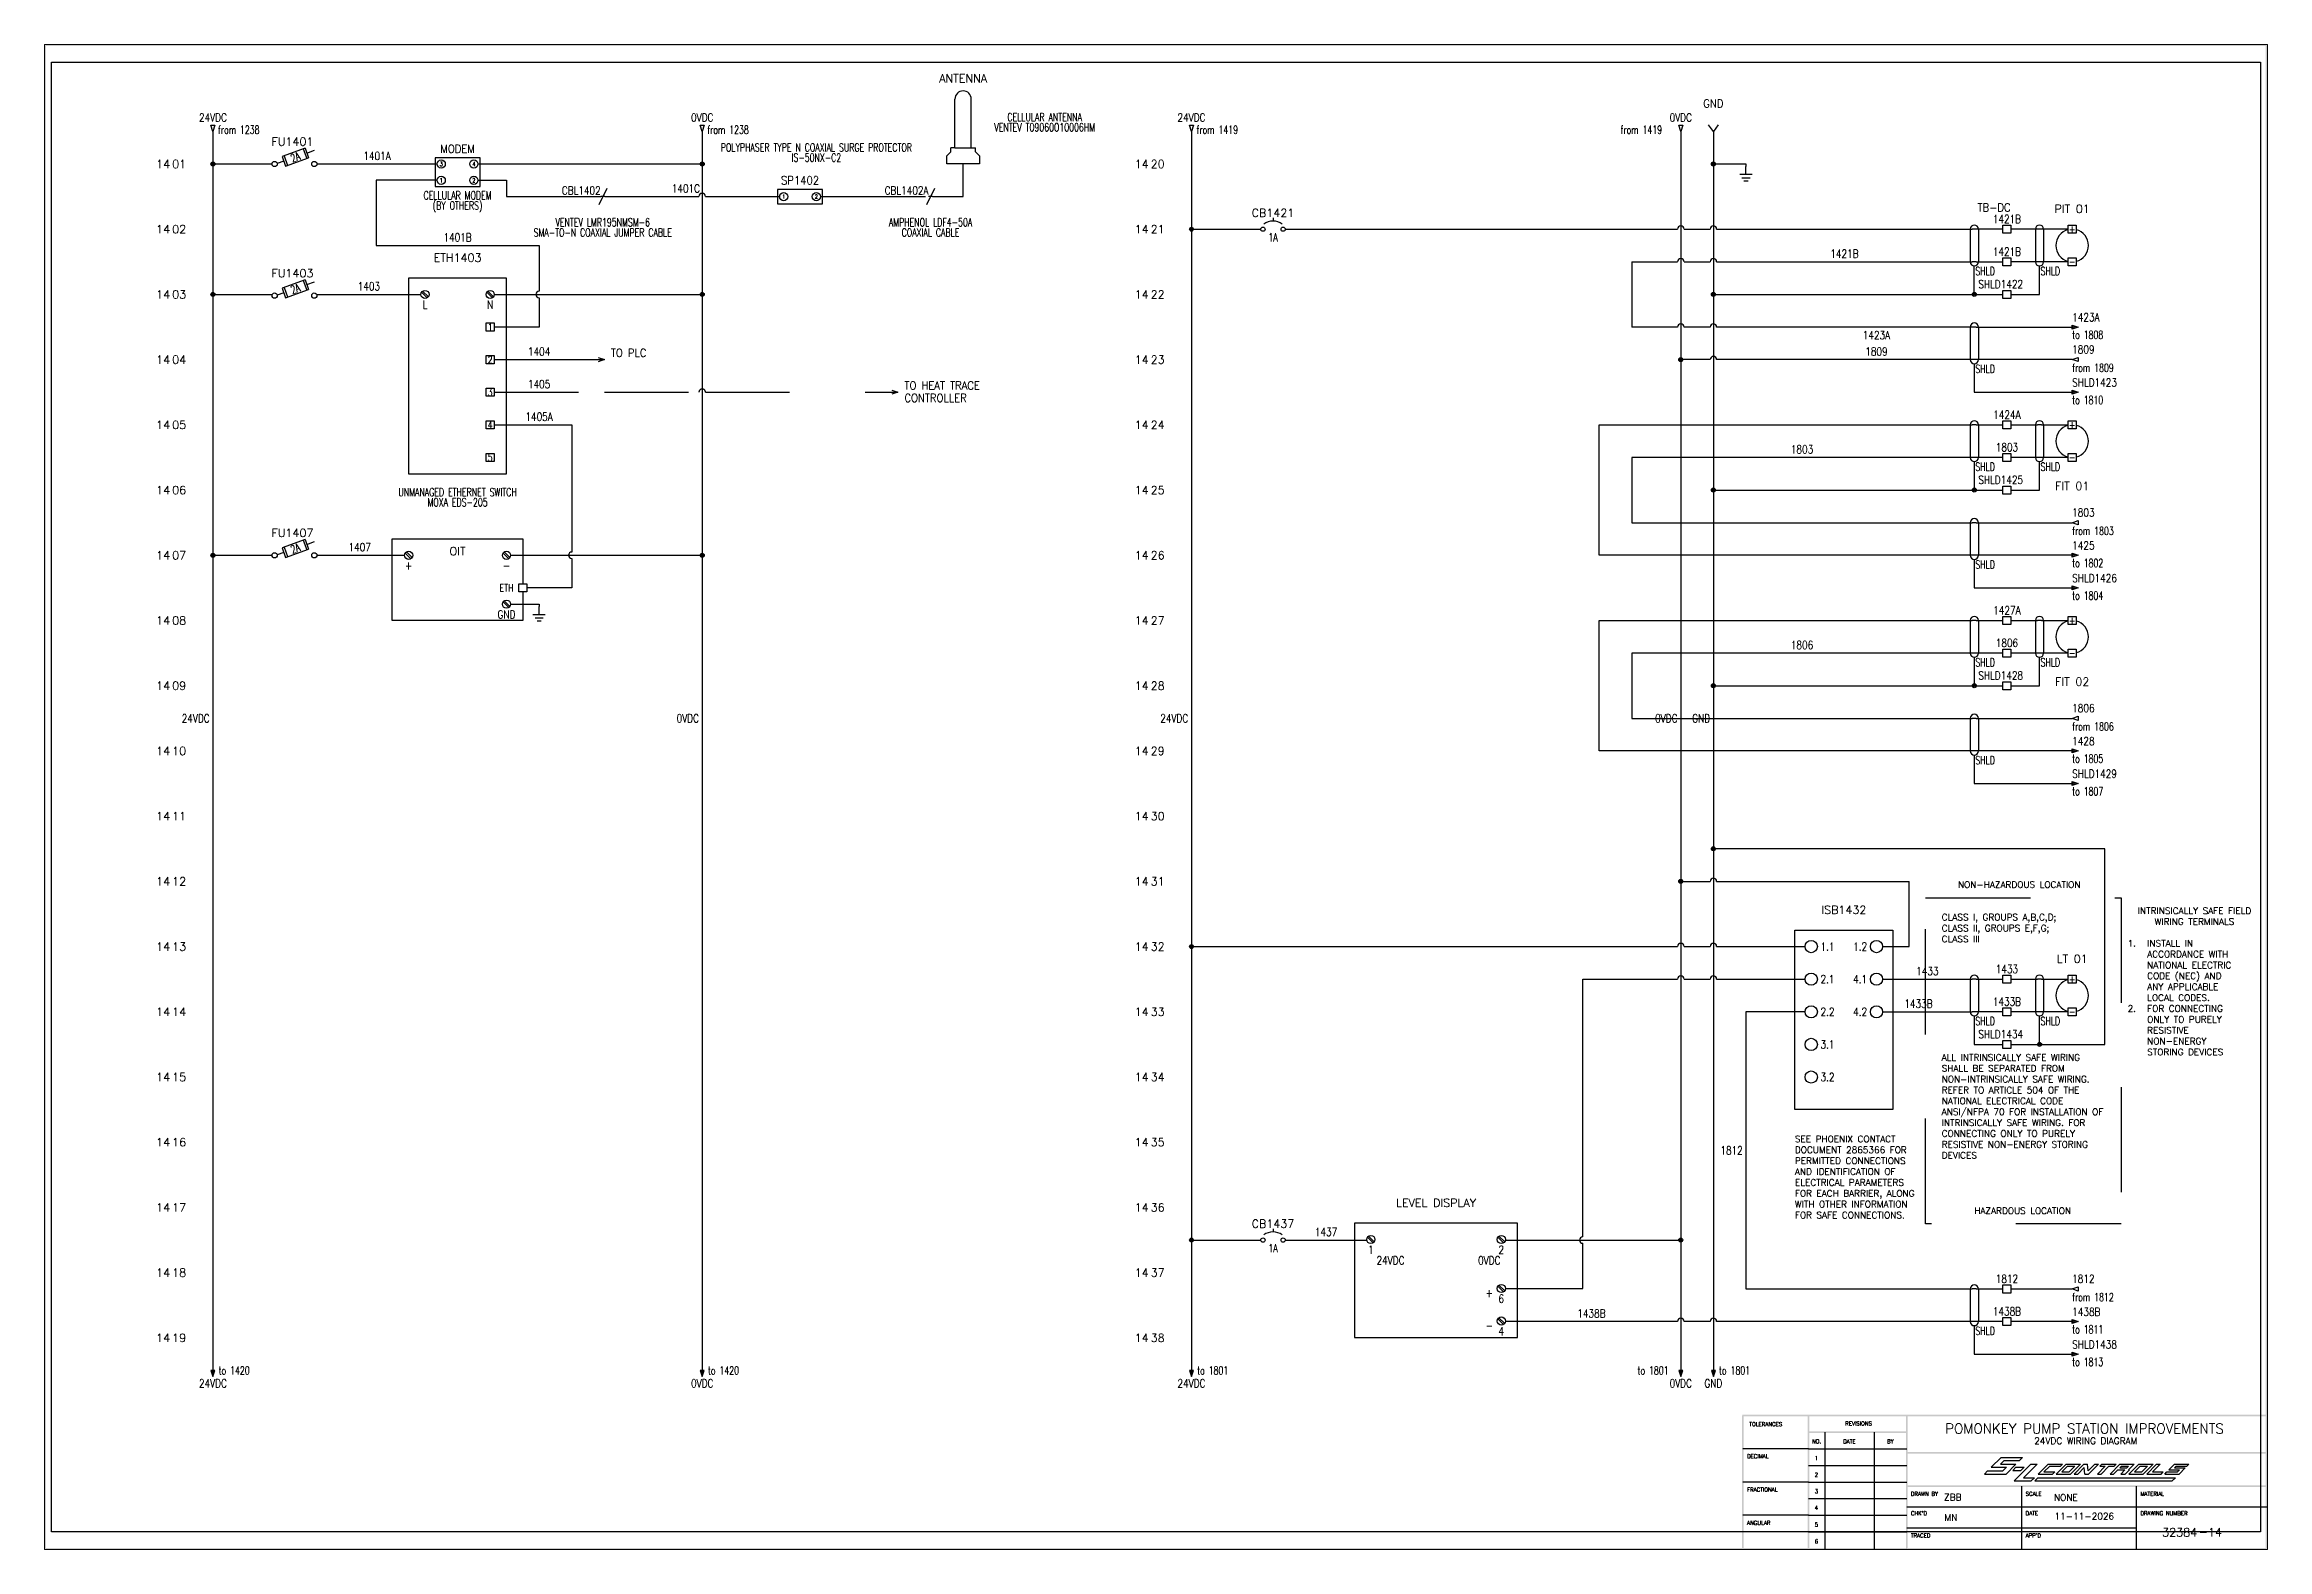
# Paper-space layout 'Layout1' of a CAD drawing. Header units: inches. Extents: x 0.31 to 9.8, y 0.76 to 7.19.
# The model-space entities are those that its viewports show. They can reach past a viewport. Long polylines and large blocks are cut down to what shows.
import ezdxf
from ezdxf.enums import TextEntityAlignment as Align

# ---------------------------------------------------------------- set-up
doc = ezdxf.new("R2010")
doc.units = ezdxf.units.IN
doc.header["$MEASUREMENT"] = 0
doc.linetypes.add('HIDDEN', pattern=[0.2, 0.1, -0.1])
doc.linetypes.add('HIDDEN2', pattern=[0.1875, 0.125, -0.0625])
for name, color, linetype in [('DESC', 150, 'Continuous'), ('LINK', 9, 'Continuous'), ('MISC', 7, 'Continuous'), ('SYMS', 7, 'Continuous'), ('TAGFIXED', 7, 'Continuous'), ('TAGS', 150, 'Continuous'), ('TERMS', 123, 'Continuous'), ('WIREFIXED', 7, 'Continuous'), ('WIRENO', 72, 'Continuous'), ('WIREREF', 52, 'Continuous'), ('WIREREF_DEST', 52, 'Continuous'), ('WIRES', 7, 'Continuous'), ('XREF', 7, 'Continuous')]:
    doc.layers.add(name, color=color, linetype=linetype)
doc.layers.add('VIEWPORTS', color=10, linetype='Continuous', plot=False)
doc.styles.add('ROMANS', font='ROMANS')
doc.styles.get("Standard").update_dxf_attribs({"font": 'romans.shx'})
doc.styles.add('WD', font='romans.shx')

psp = doc.layouts.get("Layout1")

msp = doc.modelspace()

# ---------------------------------------------------------------- texts
at = {"style": 'WD'}
for p in [(1.844, 20), (16.844, 20), (1.844, 19), (16.844, 19), (1.844, 18), (16.844, 18), (1.844, 17), (16.844, 17), (1.844, 16), (16.844, 16), (1.844, 15), (16.844, 15), (1.844, 14), (16.844, 14), (1.844, 13), (16.844, 13), (1.844, 12), (16.844, 12), (1.844, 11), (16.844, 11), (1.844, 10), (16.844, 10), (1.844, 9), (16.844, 9), (1.844, 8), (16.844, 8), (1.844, 7), (16.844, 7), (1.844, 6), (16.844, 6), (1.844, 5), (16.844, 5), (1.844, 4), (16.844, 4), (1.844, 3), (16.844, 3)]:
    msp.add_text('14', height=0.125, dxfattribs=at).set_placement(p, align=Align.MIDDLE_RIGHT)
for s, p in [('02', (1.875, 20)), ('21', (16.875, 20)), ('03', (1.875, 19)), ('22', (16.875, 19)), ('04', (1.875, 18)), ('23', (16.875, 18)), ('05', (1.875, 17)), ('24', (16.875, 17)), ('06', (1.875, 16)), ('25', (16.875, 16)), ('07', (1.875, 15)), ('26', (16.875, 15)), ('08', (1.875, 14)), ('27', (16.875, 14)), ('09', (1.875, 13)), ('28', (16.875, 13)), ('10', (1.875, 12)), ('29', (16.875, 12)), ('11', (1.875, 11)), ('30', (16.875, 11)), ('12', (1.875, 10)), ('31', (16.875, 10)), ('13', (1.875, 9)), ('32', (16.875, 9)), ('14', (1.875, 8)), ('33', (16.875, 8)), ('15', (1.875, 7)), ('34', (16.875, 7)), ('16', (1.875, 6)), ('35', (16.875, 6)), ('17', (1.875, 5)), ('36', (16.875, 5)), ('18', (1.875, 4)), ('37', (16.875, 4)), ('19', (1.875, 3)), ('38', (16.875, 3))]:
    msp.add_text(s, height=0.125, dxfattribs=at).set_placement(p, align=Align.MIDDLE_LEFT)
at = {"char_height": 0.1, "attachment_point": 1}
for s, width, heights, insert in [('NON-HAZARDOUS LOCATION ', 3.75, [0], (29.25, 10)), ('\\pxqc;INTRINSICALLY SAFE FIELD\\PWIRING TERMINALS', 3.75, [0], (31, 9.6)), ('CLASS I, GROUPS A,B,C,D;\\PCLASS II, GROUPS E,F,G;\\PCLASS III', 3.75, [0], (29, 9.5)), ('\\pxi-3,l4,ql,t4;1.^IINSTALL IN ACCORDANCE WITH NATIONAL ELECTRIC CODE (NEC) AND ANY APPLICABLE LOCAL CODES.\\P2.^IFOR CONNECTING ONLY TO PURELY RESISTIVE NON-ENERGY STORING DEVICES', 2, [2], (31.75, 9.1)), ('ALL INTRINSICALLY SAFE WIRING SHALL BE SEPARATED FROM NON-INTRINSICALLY SAFE WIRING. REFER TO ARTICLE 504 OF THE NATIONAL ELECTRICAL CODE ANSI/NFPA 70 FOR INSTALLATION OF INTRINSICALLY SAFE WIRING. FOR CONNECTING ONLY TO PURELY RESISTIVE NON-ENERGY STORING DEVICES', 2.75, [0], (29, 7.35)), ('SEE PHOENIX CONTACT DOCUMENT 2865366 FOR PERMITTED CONNECTIONS AND IDENTIFICATION OF ELECTRICAL PARAMETERS FOR EACH BARRIER, ALONG WITH OTHER INFORMATION FOR SAFE CONNECTIONS.', 2, [2], (26.75, 6.1)), ('HAZARDOUS LOCATION ', 3.75, [0], (29.5, 5))]:
    msp.add_mtext_dynamic_manual_height_columns(s, width=width, gutter_width=0.5, heights=heights, dxfattribs=dict(at, insert=insert))

# ---------------------------------------------------------------- blocks, each defined once
blk = doc.blocks.new('LOGO')
at = {"color": 4}
for p, q in [((1.288, 0.284), (1.438, 0.432)), ((1.43, 0.331), (1.485, 0.386)), ((1.438, 0.432), (1.766, 0.432)), ((1.485, 0.386), (1.718, 0.386)), ((1.718, 0.386), (1.766, 0.432)), ((1.185, 0.182), (1.232, 0.229)), ((1.185, 0.182), (1.513, 0.182)), ((1.232, 0.229), (1.466, 0.229)), ((1.288, 0.284), (1.521, 0.284)), ((1.43, 0.331), (1.663, 0.331)), ((1.466, 0.229), (1.521, 0.284)), ((1.513, 0.182), (1.663, 0.331)), ((1.617, 0.237), (1.665, 0.284)), ((1.617, 0.237), (1.74, 0.237)), ((1.638, 0.081), (1.891, 0.331)), ((1.638, 0.081), (1.898, 0.081)), ((1.665, 0.284), (1.788, 0.284)), ((1.74, 0.237), (1.788, 0.284)), ((1.78, 0.128), (1.986, 0.331)), ((1.78, 0.128), (1.946, 0.128)), ((1.891, 0.331), (1.986, 0.331)), ((1.898, 0.081), (1.946, 0.128)), ((1.953, 0.081), (2, 0.128)), ((1.953, 0.081), (4.049, 0.081)), ((2, 0.128), (2.176, 0.128)), ((2.169, 0.128), (4.097, 0.128)), ((4.049, 0.081), (4.097, 0.128))]:
    blk.add_line(p, q, dxfattribs=at)
at = {"color": 6}
for p, q in [((2.005, 0.182), (2.155, 0.331)), ((2.005, 0.182), (2.224, 0.182)), ((2.092, 0.214), (2.179, 0.3)), ((2.092, 0.214), (2.256, 0.214)), ((2.155, 0.331), (2.374, 0.331)), ((2.179, 0.3), (2.343, 0.3)), ((2.224, 0.182), (2.256, 0.214)), ((2.279, 0.182), (2.429, 0.331)), ((2.279, 0.182), (2.498, 0.182)), ((2.343, 0.3), (2.374, 0.331)), ((2.365, 0.214), (2.452, 0.3)), ((2.365, 0.214), (2.475, 0.214)), ((2.429, 0.331), (2.648, 0.331)), ((2.452, 0.3), (2.561, 0.3)), ((2.475, 0.214), (2.561, 0.3)), ((2.498, 0.182), (2.648, 0.331)), ((2.552, 0.182), (2.702, 0.331)), ((2.552, 0.182), (2.607, 0.182)), ((2.607, 0.182), (2.707, 0.282)), ((2.702, 0.331), (2.757, 0.331)), ((2.716, 0.182), (2.707, 0.282)), ((2.716, 0.182), (2.771, 0.182)), ((2.766, 0.232), (2.757, 0.331)), ((2.766, 0.232), (2.866, 0.331)), ((2.771, 0.182), (2.921, 0.331)), ((2.866, 0.331), (2.921, 0.331)), ((2.908, 0.182), (3.026, 0.3)), ((2.908, 0.182), (2.962, 0.182)), ((2.944, 0.3), (2.976, 0.331)), ((2.944, 0.3), (3.026, 0.3)), ((2.962, 0.182), (3.081, 0.3)), ((2.976, 0.331), (3.194, 0.331)), ((3.081, 0.3), (3.163, 0.3)), ((3.099, 0.182), (3.249, 0.331)), ((3.099, 0.182), (3.154, 0.182)), ((3.154, 0.182), (3.217, 0.245)), ((3.163, 0.3), (3.194, 0.331)), ((3.217, 0.245), (3.326, 0.245)), ((3.249, 0.331), (3.468, 0.331)), ((3.249, 0.276), (3.272, 0.3)), ((3.249, 0.276), (3.358, 0.276)), ((3.263, 0.182), (3.326, 0.245)), ((3.263, 0.182), (3.332, 0.182)), ((3.272, 0.3), (3.382, 0.3)), ((3.332, 0.182), (3.395, 0.245)), ((3.358, 0.276), (3.382, 0.3)), ((3.381, 0.245), (3.468, 0.331)), ((3.381, 0.245), (3.395, 0.245)), ((3.386, 0.182), (3.536, 0.331)), ((3.386, 0.182), (3.605, 0.182)), ((3.473, 0.214), (3.559, 0.3)), ((3.473, 0.214), (3.582, 0.214)), ((3.536, 0.331), (3.755, 0.331)), ((3.559, 0.3), (3.669, 0.3)), ((3.582, 0.214), (3.669, 0.3)), ((3.605, 0.182), (3.755, 0.331)), ((3.66, 0.182), (3.81, 0.331)), ((3.66, 0.182), (3.878, 0.182)), ((3.746, 0.214), (3.864, 0.331)), ((3.746, 0.214), (3.91, 0.214)), ((3.81, 0.331), (3.864, 0.331)), ((3.878, 0.182), (3.91, 0.214)), ((3.933, 0.182), (3.965, 0.214)), ((3.933, 0.182), (4.152, 0.182)), ((3.965, 0.214), (4.129, 0.214)), ((3.996, 0.245), (4.083, 0.331)), ((3.996, 0.245), (4.16, 0.245)), ((4.037, 0.245), (4.147, 0.245)), ((4.083, 0.331), (4.302, 0.331)), ((4.083, 0.276), (4.106, 0.3)), ((4.083, 0.276), (4.178, 0.276)), ((4.083, 0.276), (4.247, 0.276)), ((4.106, 0.3), (4.27, 0.3)), ((4.129, 0.214), (4.16, 0.245)), ((4.152, 0.182), (4.247, 0.276)), ((4.27, 0.3), (4.302, 0.331))]:
    blk.add_line(p, q, dxfattribs=at)
blk = doc.blocks.new('S&L Title Block V2')
at = {"color": 2}
for p, q in [((27.15, 1.763), (27.15, 0.012)), ((27.9, 1.763), (27.9, 0.012)), ((26.9, 1.513), (25.9, 1.513)), ((26.9, 1.513), (28.4, 1.513)), ((26.9, 1.013), (25.9, 1.013)), ((26.9, 1.263), (28.4, 1.263)), ((26.9, 1.013), (28.4, 1.013)), ((26.9, 0.763), (28.4, 0.763)), ((30.15, 0.95), (30.15, 0.012)), ((31.9, 0.95), (31.9, 0.012)), ((26.9, 0.513), (25.9, 0.513)), ((26.9, 0.513), (28.4, 0.513)), ((28.4, 0.638), (33.9, 0.638)), ((26.9, 0.263), (28.4, 0.263)), ((28.4, 0.325), (31.9, 0.325)), ((28.4, 0.012), (28.4, 0.012))]:
    blk.add_line(p, q, dxfattribs=at)
for points in [[(0, 22.587), (0.025, 22.562), (33.9, 22.587), (33.875, 22.562)], [(0, 0), (0.025, 0.025), (0, 22.587), (0.025, 22.562)], [(33.9, 22.587), (33.875, 22.562), (33.9, 0.012), (33.875, 0.012)], [(25.887, 2.025), (25.912, 2), (33.9, 2.025), (33.9, 2)], [(25.887, 0.012), (25.912, 0.012), (25.887, 2.013), (25.912, 2.013)], [(26.887, 0.012), (26.912, 0.012), (26.887, 2.013), (26.912, 2.013)], [(28.387, 0.012), (28.412, 0.012), (28.387, 2.013), (28.412, 2.013)], [(26.9, 1.775), (26.9, 1.75), (28.4, 1.775), (28.4, 1.75)], [(28.4, 1.463), (28.4, 1.438), (33.9, 1.463), (33.9, 1.438)], [(28.4, 0.963), (28.4, 0.938), (33.9, 0.963), (33.9, 0.938)], [(33.888, 0), (33.888, 0.025), (0, 0), (0.025, 0.025)]]:
    blk.add_trace(points, dxfattribs=at)
at = {"color": 2, "linetype": 'Continuous'}
blk.add_blockref('LOGO', (28.4, 0.95), dxfattribs=at)
at = {"color": 2, "style": 'ROMANS'}
for s, p in [('TOLERANCES', (26.249, 1.851)), ('REVISIONS', (27.665, 1.861)), ('NO.', (27.025, 1.593)), ('DATE', (27.525, 1.593)), ('BY', (28.15, 1.593))]:
    blk.add_text(s, height=0.06, dxfattribs=at).set_placement(p, align=Align.CENTER)
for s, p in [('DECIMAL', (25.964, 1.369)), ('1', (26.995, 1.343)), ('2', (26.995, 1.093)), ('FRACTIONAL', (25.964, 0.869)), ('3', (26.995, 0.843)), ('DRAWN BY', (28.462, 0.806)), ('SCALE', (30.212, 0.806)), ('MATERIAL', (31.962, 0.806)), ('ANGULAR', (25.964, 0.369)), ('4', (26.995, 0.593)), ('5', (26.995, 0.343)), ("CHK'D", (28.462, 0.513)), ('DATE', (30.212, 0.513)), ('DRAWING NUMBER', (31.962, 0.513)), ('6', (26.995, 0.093)), ('TRACED', (28.462, 0.181)), ("APP'D", (30.212, 0.181))]:
    blk.add_text(s, height=0.06, dxfattribs=at).set_placement(p)
blk.add_text('-', height=0.125).set_placement((32.921, 0.2), align=Align.CENTER)
for tag, height, p in [('TITLE#1', 0.15, (31.11, 1.739)), ('TITLE#2', 0.1, (31.129, 1.58))]:
    blk.add_attdef(tag, text='', height=height).set_placement(p, align=Align.CENTER)
for tag, p, height in [('DRAWNBY', (28.968, 0.735), 0.1), ('SCALE', (30.644, 0.731), 0.1), ('CHKBY', (28.975, 0.429), 0.1), ('DATE', (30.653, 0.449), 0.1), ('SH#', (32.993, 0.197), 0.125)]:
    blk.add_attdef(tag, p, '', height=height)
blk.add_attdef('JOB#', text='', height=0.125).set_placement((32.83, 0.195), align=Align.RIGHT)
at = {"flags": 9}
blk.add_attdef('WD_TB', (0, 0), '', height=0.1, dxfattribs=at)
blk = doc.blocks.new('WD_MLRH6')
at = {"style": 'WD'}
blk.add_attdef('SHEET', text='', height=0.125, dxfattribs=at).set_placement((-0.656, 0), align=Align.MIDDLE_RIGHT)
blk.add_attdef('RUNGFIRST', text='', height=0.125, dxfattribs=at).set_placement((-0.625, 0), align=Align.MIDDLE_LEFT)
at = {"style": 'WD', "flags": 1}
for tag, p in [('WIRE-START', (-0.25, -0.356)), ('RUNGHORV', (-0.25, -0.127)), ('WIREMODE', (-0.25, -0.281)), ('RUNGDIST', (-0.25, -0.2)), ('RUNGCNT', (-0.25, -0.237)), ('RUNGINC', (-0.25, -0.163)), ('WIREFMT', (-0.25, -0.321)), ('WIRE-GSUF', (-0.25, -0.396)), ('PH3SPACE', (-0.25, -0.437))]:
    blk.add_attdef(tag, text='', height=0.025, dxfattribs=at).set_placement(p, align=Align.RIGHT)
blk = doc.blocks.new('HA1D2')
blk.add_lwpolyline([(0, 0.094), (0.031, 0.094), (0, 0), (-0.031, 0.094), (0, 0.094)])
at = {"style": 'WD', "width": 0.8, "flags": 8}
blk.add_attdef('WIRENO', text='', height=0.125, dxfattribs=at).set_placement((0, 0.15), align=Align.CENTER)
at = {"style": 'WD', "flags": 1}
for tag, p in [('X8TERM01', (0, 0)), ('SIGCODE', (0.026, 0.066))]:
    blk.add_attdef(tag, p, '', height=0.01, dxfattribs=at)
at = {"style": 'WD', "width": 0.7}
for tag, p in [('XREF', (0.077, -0.037)), ('DESC1', (0.077, -0.206))]:
    blk.add_attdef(tag, p, '', height=0.125, dxfattribs=at)
blk = doc.blocks.new('WD_WNV')
at = {"linetype": 'Continuous', "style": 'WD', "width": 0.8}
blk.add_attdef('WIRENO', text='', height=0.125, dxfattribs=at).set_placement((-0.05, 0), align=Align.MIDDLE_RIGHT)
at = {"style": 'WD', "flags": 1}
for tag, p in [('W01USER', (-0.062, 0.094)), ('W02USER', (-0.062, 0.086)), ('W03USER', (-0.062, 0.078)), ('W04USER', (-0.062, 0.07)), ('W05USER', (-0.062, 0.062)), ('W06USER', (-0.062, 0.055)), ('W07USER', (-0.062, 0.047)), ('W08USER', (-0.062, 0.039)), ('W09USER', (-0.062, 0.031)), ('W10USER', (-0.062, 0.023))]:
    blk.add_attdef(tag, text='', height=0.005, dxfattribs=at).set_placement(p, align=Align.CENTER)
blk = doc.blocks.new('HA1S4')
for points in [[(0, 0), (-0.031, 0), (0, -0.094), (0.031, 0), (0, 0)], [(0.016, -0.011), (-0.016, -0.011), (0, -0.058), (0.016, -0.011)]]:
    blk.add_lwpolyline(points)
at = {"style": 'WD', "flags": 1}
for tag, p in [('X2TERM01', (0, 0)), ('SIGCODE', (0.035, -0.083))]:
    blk.add_attdef(tag, p, '', height=0.01, dxfattribs=at)
at = {"style": 'WD', "width": 0.7}
for tag, p in [('XREF', (0.088, -0.062)), ('DESC1', (0.088, 0.113))]:
    blk.add_attdef(tag, p, '', height=0.125, dxfattribs=at)
at = {"style": 'WD', "width": 0.8, "flags": 8}
blk.add_attdef('WIRENO', text='', height=0.125, dxfattribs=at).set_placement((0, -0.259), align=Align.CENTER)
blk = doc.blocks.new('HDV1TFL')
for p, q in [((0.344, 0.344), (-0.344, 0.344)), ((-0.344, 0.344), (-0.344, -0.094)), ((0.344, -0.094), (0.344, 0.344)), ((-0.344, -0.094), (0.344, -0.094))]:
    blk.add_line(p, q)
for centre in [(-0.25, 0.25), (-0.25, 0), (0.25, 0.25), (0.25, 0)]:
    blk.add_circle(centre, 0.0625)
at = {"style": 'WD'}
for tag, width, p in [('INST', 0.7, (0.006, 0.747)), ('LOC', 0.7, (0.006, 0.577)), ('TAG1', 0.9, (0, 0.421)), ('RATING2', 0.7, (0, 0.031)), ('DESC1', 0.7, (0, -0.293)), ('DESC2', 0.7, (0, -0.449)), ('XREF', 0.7, (0, -0.606))]:
    blk.add_attdef(tag, text='', height=0.125, dxfattribs=dict(at, width=width)).set_placement(p, align=Align.CENTER)
at = {"style": 'WD', "flags": 9}
blk.add_attdef('FAMILY', text='', height=0.01, dxfattribs=at).set_placement((-0.005, 0.389), align=Align.CENTER)
at = {"linetype": 'Continuous', "style": 'WD', "flags": 1}
for tag, p in [('MFG', (0, 0.359)), ('CAT', (0, 0.378))]:
    blk.add_attdef(tag, text='', height=0.01, dxfattribs=at).set_placement(p, align=Align.MIDDLE)
at = {"linetype": 'Continuous', "style": 'WD', "width": 0.8, "flags": 8}
for tag, p in [('TERM03', (-0.25, 0.25)), ('TERM01', (-0.25, 0)), ('TERM04', (0.25, 0.25)), ('TERM02', (0.25, 0))]:
    blk.add_attdef(tag, text='', height=0.0625, dxfattribs=at).set_placement(p, align=Align.MIDDLE)
at = {"style": 'WD', "flags": 1}
for tag, p in [('X4TERM03', (-0.312, 0.25)), ('X4TERM01', (-0.312, 0)), ('X2TERM03', (-0.25, 0.312)), ('X2TERM04', (0.25, 0.312)), ('X1TERM04', (0.312, 0.25)), ('X1TERM02', (0.312, 0)), ('X8TERM01', (-0.25, -0.062)), ('X8TERM02', (0.25, -0.062))]:
    blk.add_attdef(tag, p, '', height=0.0125, dxfattribs=at)
at = {"style": 'WD', "width": 0.7}
blk.add_attdef('RATING1', text='', height=0.125, dxfattribs=at).set_placement((0, 0.25), align=Align.MIDDLE)
at = {"linetype": 'Continuous', "style": 'WD', "flags": 9}
blk.add_attdef('ASSYCODE', text='', height=0.01, dxfattribs=at).set_placement((0, 0.328), align=Align.CENTER)
blk = doc.blocks.new('WDDOT')
for radius in [0.03, 0.0187, 0.00929]:
    blk.add_circle((0, 0), radius)
blk = doc.blocks.new('HDV1T6')
for p, q in [((0.344, 0.109), (-0.344, 0.109)), ((-0.344, 0.109), (-0.344, -0.109)), ((0.344, -0.109), (0.344, 0.109)), ((-0.344, -0.109), (0.344, -0.109))]:
    blk.add_line(p, q)
for centre in [(-0.25, 0), (0.25, 0)]:
    blk.add_circle(centre, 0.0625)
at = {"style": 'WD'}
for tag, width, p in [('INST', 0.7, (0.006, 0.669)), ('RATING2', 0.7, (0, 0.343)), ('LOC', 0.7, (0.006, 0.499)), ('TAG1', 0.9, (0, 0.187)), ('DESC1', 0.7, (0, -0.309)), ('DESC2', 0.7, (0, -0.465)), ('XREF', 0.7, (0, -0.621))]:
    blk.add_attdef(tag, text='', height=0.125, dxfattribs=dict(at, width=width)).set_placement(p, align=Align.CENTER)
at = {"linetype": 'Continuous', "style": 'WD', "width": 0.8, "flags": 8}
for tag, p in [('TERM01', (-0.25, 0)), ('TERM02', (0.25, 0))]:
    blk.add_attdef(tag, text='', height=0.0625, dxfattribs=at).set_placement(p, align=Align.MIDDLE)
at = {"style": 'WD', "flags": 1}
for tag, p in [('X4TERM01', (-0.312, 0)), ('X2TERM01', (-0.25, 0.062)), ('X2TERM02', (0.25, 0.062)), ('X1TERM02', (0.312, 0)), ('X8TERM01', (-0.25, -0.062)), ('X8TERM02', (0.25, -0.062))]:
    blk.add_attdef(tag, p, '', height=0.0125, dxfattribs=at)
at = {"style": 'WD', "width": 0.7}
blk.add_attdef('RATING1', text='', height=0.125, dxfattribs=at).set_placement((0, 0), align=Align.MIDDLE)
at = {"linetype": 'Continuous', "style": 'WD', "flags": 9}
blk.add_attdef('ASSYCODE', text='', height=0.01, dxfattribs=at).set_placement((0, 0.094), align=Align.CENTER)
at = {"style": 'WD', "flags": 9}
blk.add_attdef('FAMILY', text='', height=0.01, dxfattribs=at).set_placement((-0.005, 0.154), align=Align.CENTER)
at = {"linetype": 'Continuous', "style": 'WD', "flags": 1}
for tag, p in [('MFG', (0, 0.125)), ('CAT', (0, 0.144))]:
    blk.add_attdef(tag, text='', height=0.01, dxfattribs=at).set_placement(p, align=Align.MIDDLE)
blk = doc.blocks.new('HDV1_ANTENNA')
for p, q in [((-0.125, 0.25), (-0.125, 0.996)), ((0.125, 0.25), (0.125, 0.996)), ((-0.188, 0.188), (-0.25, 0.125)), ((-0.125, 0.25), (-0.188, 0.25)), ((-0.188, 0.188), (-0.188, 0.25)), ((-0.125, 0.25), (0.125, 0.25)), ((0.125, 0.25), (0.188, 0.25)), ((0.188, 0.188), (0.188, 0.25)), ((0.188, 0.188), (0.25, 0.125))]:
    blk.add_line(p, q)
blk.add_lwpolyline([(0.25, 0.125), (0.25, 0), (-0.25, 0), (-0.25, 0.125)])
blk.add_arc((0, 0.996), 0.125, 0, 180)
at = {"style": 'WD', "width": 0.7}
for tag, p in [('DESC1', (0, 1.906)), ('DESC2', (0, 1.75)), ('DESC3', (0, 1.602)), ('INST', (0.617, 0.482)), ('LOC', (0.617, 0.312)), ('XREF', (0.617, 0))]:
    blk.add_attdef(tag, text='', height=0.125, dxfattribs=at).set_placement(p, align=Align.CENTER)
at = {"style": 'WD'}
blk.add_attdef('TAG1', text='', height=0.125, dxfattribs=at).set_placement((0, 1.25), align=Align.CENTER)
at = {"style": 'WD', "flags": 9}
for tag, p in [('ASSYCODE', (-0.02, 0.571)), ('MFG', (-0.022, 0.589)), ('CAT', (-0.02, 0.608))]:
    blk.add_attdef(tag, text='', height=0.01, dxfattribs=at).set_placement(p, align=Align.CENTER)
at = {"style": 'WD'}
for tag, p, height, flags in [('FAMILY', (-0.045, 0.652), 0.01, 9), ('X8TERM01', (0, 0), 0.005, 1)]:
    blk.add_attdef(tag, p, '', height=height, dxfattribs=dict(at, flags=flags))
at = {"style": 'WD', "width": 0.8}
blk.add_attdef('TERM01', text='', height=0.125, dxfattribs=at).set_placement((-0.035, -0.015), align=Align.TOP_RIGHT)
blk = doc.blocks.new('HW01')
for p, q in [((0.062, 0.125), (-0.062, -0.125)), ((0.031, 0), (-0.031, 0))]:
    blk.add_line(p, q)
at = {"style": 'WD', "width": 0.7, "flags": 1}
for tag, p in [('INST', (0, 0.357)), ('LOC', (0, 0.188)), ('DESC1', (0, -0.456)), ('XREF', (0, -0.3)), ('DESC2', (0, -0.613))]:
    blk.add_attdef(tag, text='', height=0.125, dxfattribs=at).set_placement(p, align=Align.CENTER)
at = {"style": 'WD', "width": 0.8}
blk.add_attdef('TAG1', text='', height=0.125, dxfattribs=at).set_placement((-0.031, 0.031), align=Align.RIGHT)
at = {"style": 'WD', "flags": 1}
for tag, p in [('X4TERM01', (-0.031, 0)), ('X1TERM01', (0.031, 0))]:
    blk.add_attdef(tag, p, '', height=0.0125, dxfattribs=at)
at = {"linetype": 'Continuous', "style": 'WD', "flags": 9}
blk.add_attdef('ASSYCODE', text='', height=0.01, dxfattribs=at).set_placement((0.029, 0.042), align=Align.CENTER)
at = {"style": 'WD'}
for tag, p in [('X2LINK', (0, 0.125)), ('X8LINK', (0, -0.125))]:
    blk.add_attdef(tag, p, '', height=0.01, dxfattribs=at)
at = {"style": 'WD', "flags": 9}
blk.add_attdef('FAMILY', text='', height=0.01, dxfattribs=at).set_placement((0.023, 0.118), align=Align.CENTER)
at = {"style": 'WD', "width": 0.8}
blk.add_attdef('RATING1', (0.094, 0.031), '', height=0.125, dxfattribs=at)
at = {"style": 'WD', "width": 0.8, "flags": 1}
blk.add_attdef('MFG', text='', height=0.0938, dxfattribs=at).set_placement((-0.125, -0.031), align=Align.TOP_RIGHT)
blk.add_attdef('CAT', text='', height=0.0938, dxfattribs=at).set_placement((0.031, -0.031), align=Align.TOP_LEFT)
blk = doc.blocks.new('HETH1_5PORT')
for p, q in [((-0.052, 0.035), (0.035, -0.052)), ((-0.035, 0.052), (0.052, -0.035)), ((0.948, 0.035), (1.035, -0.052)), ((0.965, 0.052), (1.052, -0.035)), ((0.938, -0.438), (1.062, -0.438)), ((0.938, -0.562), (0.938, -0.438)), ((1.062, -0.562), (0.938, -0.562)), ((1.062, -0.438), (1.062, -0.562)), ((0.938, -0.938), (1.062, -0.938)), ((0.938, -1.062), (0.938, -0.938)), ((1.062, -0.938), (1.062, -1.062)), ((1.062, -1.062), (0.938, -1.062)), ((0.938, -1.438), (1.062, -1.438)), ((0.938, -1.562), (0.938, -1.438)), ((1.062, -1.562), (0.938, -1.562)), ((1.062, -1.438), (1.062, -1.562)), ((0.938, -1.938), (1.062, -1.938)), ((0.938, -2.062), (0.938, -1.938)), ((1.062, -1.938), (1.062, -2.062)), ((1.062, -2.062), (0.938, -2.062)), ((0.938, -2.438), (1.062, -2.438)), ((0.938, -2.562), (0.938, -2.438)), ((1.062, -2.562), (0.938, -2.562)), ((1.062, -2.438), (1.062, -2.562))]:
    blk.add_line(p, q)
blk.add_lwpolyline([(-0.25, -2.75), (1.25, -2.75), (1.25, 0.25), (-0.25, 0.25)], close=True)
for centre in [(0, 0), (1, 0)]:
    blk.add_circle(centre, 0.0625)
at = {"style": 'WD', "width": 0.7}
for tag, p in [('DESC1', (0.5, 1.156)), ('DESC2', (0.5, 1)), ('DESC3', (0.5, 0.852)), ('INST', (0.5, -3.018)), ('LOC', (0.5, -3.188)), ('XREF', (0.5, -3.469))]:
    blk.add_attdef(tag, text='', height=0.125, dxfattribs=at).set_placement(p, align=Align.CENTER)
at = {"style": 'WD'}
blk.add_attdef('TAG1', text='', height=0.125, dxfattribs=at).set_placement((0.5, 0.5), align=Align.CENTER)
for tag, p, flags in [('X4TERM01', (-0.062, 0), 1), ('X1TERM02', (1.062, 0), 1), ('X1TERM03', (1.062, -0.5), 1), ('X1TERM04', (1.062, -1), 1), ('X1TERM05', (1.062, -1.5), 1), ('FAMILY', (0.205, -1.848), 9), ('X1TERM06', (1.062, -2), 1), ('X1TERM07', (1.062, -2.5), 1)]:
    blk.add_attdef(tag, p, '', height=0.01, dxfattribs=dict(at, flags=flags))
at = {"style": 'WD', "width": 0.8}
for tag, p in [('TERM01', (0, -0.094)), ('X4TERMDESC01', (0.301, -0.256)), ('TERM02', (1, -0.094)), ('X1TERMDESC02', (1.315, -0.256))]:
    blk.add_attdef(tag, text='', height=0.125, dxfattribs=at).set_placement(p, align=Align.TOP_CENTER)
for tag, p in [('TERM03', (1, -0.5)), ('X1TERMDESC03', (1.278, -0.643)), ('TERM04', (1, -1)), ('X1TERMDESC04', (1.28, -1.143)), ('TERM05', (1, -1.5)), ('X1TERMDESC05', (1.278, -1.643)), ('TERM06', (1, -2)), ('X1TERMDESC06', (1.278, -2.143)), ('TERM07', (1, -2.5)), ('X1TERMDESC07', (1.278, -2.643))]:
    blk.add_attdef(tag, text='', height=0.11, dxfattribs=at).set_placement(p, align=Align.MIDDLE)
at = {"style": 'WD', "flags": 9}
for tag, p in [('ASSYCODE', (0.23, -1.929)), ('MFG', (0.228, -1.911)), ('CAT', (0.23, -1.892))]:
    blk.add_attdef(tag, text='', height=0.01, dxfattribs=at).set_placement(p, align=Align.CENTER)
blk = doc.blocks.new('HPLC1_OIT')
for p, q in [((-0.052, 0.035), (0.035, -0.052)), ((-0.035, 0.052), (0.052, -0.035)), ((1.448, 0.035), (1.535, -0.052)), ((1.465, 0.052), (1.552, -0.035)), ((1.688, -0.438), (1.812, -0.438)), ((1.688, -0.562), (1.688, -0.438)), ((1.812, -0.562), (1.688, -0.562)), ((1.812, -0.438), (1.812, -0.562)), ((1.448, -0.715), (1.535, -0.802)), ((1.465, -0.698), (1.552, -0.785))]:
    blk.add_line(p, q)
blk.add_lwpolyline([(1.75, -0.562), (1.75, -1), (-0.25, -1), (-0.25, 0.25), (1.75, 0.25), (1.75, -0.438)])
for centre in [(0, 0), (1.5, 0), (1.5, -0.75)]:
    blk.add_circle(centre, 0.0625)
at = {"style": 'WD', "width": 0.7}
for tag, p in [('DESC1', (0.75, 0.75)), ('DESC2', (0.75, 0.5)), ('DESC3', (0.75, 0.25)), ('XREF', (-0.5, -0.5)), ('LOC', (0.75, -1)), ('INST', (0.75, -1.25))]:
    blk.add_attdef(tag, text='', height=0.125, dxfattribs=at).set_placement(p, align=Align.CENTER)
at = {"style": 'WD'}
for tag, p, flags in [('X4TERM01', (-0.062, 0), 1), ('X1TERM02', (1.562, 0), 1), ('FAMILY', (1, -0.5), 9), ('X1TERM04', (1.812, -0.5), 1), ('X1TERM03', (1.562, -0.75), 1)]:
    blk.add_attdef(tag, p, '', height=0.01, dxfattribs=dict(at, flags=flags))
blk.add_attdef('TAG1', text='', height=0.125, dxfattribs=at).set_placement((0.75, 0), align=Align.CENTER)
at = {"style": 'WD', "width": 0.8}
for tag, p in [('TERM01', (0, -0.094)), ('X4TERMDESC01', (0.301, -0.256)), ('TERM02', (1.5, -0.094)), ('X1TERMDESC02', (1.815, -0.256)), ('TERM03', (1.5, -0.844)), ('X1TERMDESC03', (1.815, -1.006))]:
    blk.add_attdef(tag, text='', height=0.125, dxfattribs=at).set_placement(p, align=Align.TOP_CENTER)
at = {"style": 'WD', "flags": 9}
for tag, p in [('MFG', (0.75, -0.25)), ('ASSYCODE', (1, -0.25)), ('CAT', (0.75, -0.5))]:
    blk.add_attdef(tag, text='', height=0.01, dxfattribs=at).set_placement(p, align=Align.CENTER)
at = {"style": 'WD', "width": 0.8}
for tag, p in [('TERM04', (1.5, -0.5)), ('X1TERMDESC04', (1.78, -0.643))]:
    blk.add_attdef(tag, text='', height=0.11, dxfattribs=at).set_placement(p, align=Align.MIDDLE)
blk = doc.blocks.new('VGND2')
for p, q in [((0, -0.125), (0, 0)), ((0.09375, -0.125), (-0.09375, -0.125)), ((-0.0625, -0.171875), (0.0625, -0.171875)), ((-0.03125, -0.21875), (0.03125, -0.21875))]:
    blk.add_line(p, q)
at = {"style": 'WD', "flags": 1}
for tag in ['ASSYCODE', 'X2TERM01', 'CAT', 'FAMILY', 'MFG']:
    blk.add_attdef(tag, (0, 0), '', height=0.01, dxfattribs=at)
at = {"style": 'WD', "width": 0.8}
for tag, p in [('INST', (0.15625, 0.125)), ('LOC', (0.15625, -0.03125)), ('TAG1', (0.15625, -0.1875)), ('DESC1', (0.15625, -0.34375)), ('DESC2', (0.15625, -0.5))]:
    blk.add_attdef(tag, text='', height=0.125, dxfattribs=at).set_placement(p, align=Align.MIDDLE_LEFT)
blk = doc.blocks.new('HDS11FR')
for p, q in [((-0.164, 0.042), (-0.264, 0.006)), ((0.163, 0.241), (-0.19, 0.116)), ((-0.19, 0.116), (-0.137, -0.032)), ((-0.16, 0.126), (-0.108, -0.021)), ((-0.137, -0.032), (0.216, 0.094)), ((0.134, 0.231), (0.187, 0.084)), ((0.163, 0.241), (0.216, 0.094)), ((0.19, 0.168), (0.307, 0.21))]:
    blk.add_line(p, q)
at = {"linetype": 'Continuous'}
for centre in [(-0.304, 0), (0.304, 0)]:
    blk.add_circle(centre, 0.04, dxfattribs=at)
at = {"style": 'WD', "width": 0.7}
for tag, p in [('INST', (-0.031, 0.607)), ('LOC', (-0.031, 0.438))]:
    blk.add_attdef(tag, text='', height=0.125, dxfattribs=at).set_placement(p, align=Align.CENTER)
at = {"style": 'WD'}
blk.add_attdef('TAG1', text='', height=0.125, dxfattribs=at).set_placement((-0.031, 0.281), align=Align.CENTER)
for tag, p in [('X2LINK', (0, 0.406)), ('X8LINK', (0, -0.109))]:
    blk.add_attdef(tag, p, '', height=0.01, dxfattribs=at)
for tag, p, height, flags in [('X4TERM01', (-0.344, 0), 0.0125, 1), ('CONTACT', (0.098, 0.188), 0.01, 9), ('FAMILY', (0.098, 0.264), 0.01, 9), ('X1TERM02', (0.344, 0), 0.0125, 1)]:
    blk.add_attdef(tag, p, '', height=height, dxfattribs=dict(at, flags=flags))
at = {"style": 'WD', "width": 0.7}
blk.add_attdef('RATING1', text='', height=0.125, rotation=19.6202, dxfattribs=at).set_placement((0.013, 0.105), align=Align.MIDDLE_CENTER)
at = {"linetype": 'Continuous', "style": 'WD', "flags": 9}
for tag, p in [('ASSYCODE', (0.124, 0.206)), ('MFG', (0.126, 0.228)), ('CAT', (0.126, 0.247))]:
    blk.add_attdef(tag, text='', height=0.01, dxfattribs=at).set_placement(p, align=Align.CENTER)
at = {"linetype": 'Continuous', "style": 'WD', "flags": 8}
blk.add_attdef('TERM01', text='', height=0.125, dxfattribs=at).set_placement((-0.406, -0.016), align=Align.TOP_RIGHT)
blk.add_attdef('TERM02', text='', height=0.125, dxfattribs=at).set_placement((0.406, -0.016), align=Align.TOP_LEFT)
blk = doc.blocks.new('HDV1_2_WIRE_ANALOG_IN')
for p, q in [((-0.062, 0.063), (0.063, 0.063)), ((-0.062, -0.062), (-0.062, 0.063)), ((0.063, 0.063), (0.063, -0.062)), ((0.063, -0.062), (-0.062, -0.062)), ((-0.062, -0.437), (0.063, -0.437)), ((-0.062, -0.562), (-0.062, -0.437)), ((0.063, -0.562), (-0.062, -0.562)), ((0.063, -0.437), (0.063, -0.562))]:
    blk.add_line(p, q)
for start, end in [(104.4775, 255.5225), (284.4775, 75.5225)]:
    blk.add_arc((0, -0.25), 0.25, start, end)
at = {"style": 'WD'}
blk.add_attdef('TAG1', text='', height=0.125, dxfattribs=at).set_placement((0, 0.25), align=Align.CENTER)
at = {"style": 'WD', "width": 0.8}
for tag, p in [('TERM01', (0, 0)), ('X4TERMDESC01', (0.265, -0.143)), ('TERM02', (0, -0.5)), ('X4TERMDESC02', (0.278, -0.643))]:
    blk.add_attdef(tag, text='', height=0.11, dxfattribs=at).set_placement(p, align=Align.MIDDLE)
at = {"style": 'WD'}
for tag, p, flags in [('X4TERM01', (-0.062, 0), 1), ('FAMILY', (0.25, -0.25), 9), ('X4TERM02', (-0.062, -0.5), 1)]:
    blk.add_attdef(tag, p, '', height=0.01, dxfattribs=dict(at, flags=flags))
at = {"style": 'WD', "flags": 9}
for tag, p in [('MFG', (0, 0.25)), ('ASSYCODE', (-0.25, -0.25)), ('CAT', (0, -0.25))]:
    blk.add_attdef(tag, text='', height=0.01, dxfattribs=at).set_placement(p, align=Align.CENTER)
at = {"style": 'WD', "width": 0.7}
for tag, p in [('DESC1', (1.25, 0)), ('DESC2', (1.25, -0.25)), ('DESC3', (1.25, -0.5)), ('XREF', (1.25, -0.75)), ('INST', (0, -1)), ('LOC', (0, -1.25))]:
    blk.add_attdef(tag, text='', height=0.125, dxfattribs=at).set_placement(p, align=Align.CENTER)
blk = doc.blocks.new('HT0W01')
for p, q in [((-0.062, 0.062), (0.062, 0.062)), ((-0.062, -0.062), (-0.062, 0.062)), ((0.062, 0.062), (0.062, -0.062)), ((0.062, -0.062), (-0.062, -0.062))]:
    blk.add_line(p, q)
at = {"style": 'WD'}
for tag, p, width in [('INST', (0.062, 0.42), 0.7), ('LOC', (0.062, 0.25), 0.7), ('DESC1', (0.05, -0.385), 0.8)]:
    blk.add_attdef(tag, p, '', height=0.125, dxfattribs=dict(at, width=width))
at = {"linetype": 'Continuous', "style": 'WD', "width": 0.8, "flags": 8}
blk.add_attdef('WIRENO', text='', height=0.125, dxfattribs=at).set_placement((0, 0.094), align=Align.CENTER)
at = {"style": 'WD', "flags": 1}
for tag, p, height in [('X4TERM01', (-0.062, 0), 0.0125), ('X4TERMDESC01', (-0.055, -0.023), 0.025), ('X2TERMDESC01', (-0.006, 0.029), 0.025), ('STRIPSEQ', (0, 0), 0.00125), ('X2TERM01', (0, 0.062), 0.0125), ('X1TERMDESC01', (0.039, 0.007), 0.025), ('X1TERM01', (0.062, 0), 0.0125), ('LINKTERM', (0, -0.002), 0.00125), ('X8TERM01', (0, -0.062), 0.0125), ('X8TERMDESC01', (0, -0.054), 0.025)]:
    blk.add_attdef(tag, p, '', height=height, dxfattribs=at)
at = {"linetype": 'Continuous', "style": 'WD', "width": 0.8, "flags": 1}
blk.add_attdef('MFG', text='', height=0.109, dxfattribs=at).set_placement((0.088, -0.406), align=Align.RIGHT)
at = {"linetype": 'Continuous', "style": 'WD'}
for tag, p, height, width, flags in [('TAGSTRIP', (0.05, -0.229), 0.125, 0.9, 8), ('CAT', (0.213, -0.406), 0.109, 0.8, 1), ('DESC2', (0.05, -0.541), 0.125, 0.8, 8), ('DESC3', (0.05, -0.698), 0.125, 0.8, 8)]:
    blk.add_attdef(tag, p, '', height=height, dxfattribs=dict(at, width=width, flags=flags))
at = {"style": 'WD', "width": 0.7, "flags": 1}
blk.add_attdef('ASSYCODE', (0.062, -0.281), '', height=0.01, dxfattribs=at)
blk = doc.blocks.new('HT1001')
for p, q in [((-0.062, 0.062), (0.062, 0.062)), ((-0.062, -0.062), (-0.062, 0.062)), ((0.062, 0.062), (0.062, -0.062)), ((0.062, -0.062), (-0.062, -0.062))]:
    blk.add_line(p, q)
at = {"style": 'WD'}
for tag, p, width in [('INST', (0.062, 0.42), 0.7), ('LOC', (0.062, 0.25), 0.7), ('DESC1', (0.05, -0.385), 0.8)]:
    blk.add_attdef(tag, p, '', height=0.125, dxfattribs=dict(at, width=width))
at = {"style": 'WD', "flags": 1}
for tag, p, height in [('X4TERM01', (-0.062, 0), 0.0125), ('X4TERMDESC01', (-0.055, -0.023), 0.025), ('X2TERMDESC01', (-0.006, 0.029), 0.025), ('STRIPSEQ', (0, 0), 0.00125), ('X2TERM01', (0, 0.062), 0.0125), ('X2PIN01', (0.033, 0.084), 0.0125), ('X1TERMDESC01', (0.039, 0.007), 0.025), ('X1TERM01', (0.062, 0), 0.0125), ('X1PIN01', (0.087, 0.016), 0.0125), ('X4PIN01', (-0.114, -0.038), 0.0125), ('LINKTERM', (0, -0.002), 0.00125), ('X8TERM01', (0, -0.062), 0.0125), ('X8TERMDESC01', (0, -0.054), 0.025), ('X8PIN01', (0.026, -0.096), 0.0125)]:
    blk.add_attdef(tag, p, '', height=height, dxfattribs=at)
at = {"linetype": 'Continuous', "style": 'WD'}
for tag, p, height, width, flags in [('TERM01', (0.062, 0.094), 0.125, 0.8, 8), ('TAGSTRIP', (0.05, -0.229), 0.125, 0.9, 8), ('CAT', (0.213, -0.406), 0.109, 0.8, 1), ('DESC2', (0.05, -0.541), 0.125, 0.8, 8), ('DESC3', (0.05, -0.698), 0.125, 0.8, 8)]:
    blk.add_attdef(tag, p, '', height=height, dxfattribs=dict(at, width=width, flags=flags))
at = {"linetype": 'Continuous', "style": 'WD', "width": 0.8, "flags": 1}
blk.add_attdef('MFG', text='', height=0.109, dxfattribs=at).set_placement((0.088, -0.406), align=Align.RIGHT)
at = {"style": 'WD', "width": 0.7, "flags": 1}
blk.add_attdef('ASSYCODE', (0.062, -0.281), '', height=0.01, dxfattribs=at)
blk = doc.blocks.new('HW01_1')
blk.add_line((0.031, 0), (-0.031, 0))
blk.add_arc((0, 0), 0.0625, 360, 180)
at = {"style": 'WD', "width": 0.7, "flags": 1}
for tag, p in [('INST', (0, 0.396)), ('LOC', (0, 0.227))]:
    blk.add_attdef(tag, text='', height=0.125, dxfattribs=at).set_placement(p, align=Align.CENTER)
at = {"style": 'WD', "width": 0.8}
blk.add_attdef('TAG1', text='', height=0.125, dxfattribs=at).set_placement((-0.031, 0.062), align=Align.RIGHT)
at = {"style": 'WD'}
for tag, p in [('X8LINKL', (-0.062, 0)), ('X8LINKR', (0.062, 0))]:
    blk.add_attdef(tag, p, '', height=0.01, dxfattribs=at)
at = {"style": 'WD', "flags": 1}
for tag, p, height in [('X4TERM01', (-0.031, 0), 0.0125), ('X2TERM02', (0, 0.062), 0.0125), ('X1TERM01', (0.031, 0), 0.0125), ('WD_NOTJUMPERED', (0.097, 0.062), 0.01)]:
    blk.add_attdef(tag, p, '', height=height, dxfattribs=at)
at = {"linetype": 'Continuous', "style": 'WD', "flags": 9}
blk.add_attdef('ASSYCODE', text='', height=0.01, dxfattribs=at).set_placement((0.029, 0.042), align=Align.CENTER)
at = {"style": 'WD', "flags": 9}
blk.add_attdef('FAMILY', text='', height=0.01, dxfattribs=at).set_placement((0.023, 0.118), align=Align.CENTER)
at = {"style": 'WD', "width": 0.7, "flags": 1}
for tag, p in [('X2TERMDESC02', (0.016, 0.109)), ('XREF', (0.078, -0.3)), ('DESC1', (0.078, -0.459)), ('DESC2', (0.078, -0.621))]:
    blk.add_attdef(tag, p, '', height=0.125, dxfattribs=at)
at = {"style": 'WD', "width": 0.8}
blk.add_attdef('RATING1', (0.094, 0.062), '', height=0.125, dxfattribs=at)
at = {"style": 'WD', "width": 0.8, "flags": 1}
blk.add_attdef('MFG', text='', height=0.0938, dxfattribs=at).set_placement((-0.125, -0.031), align=Align.TOP_RIGHT)
blk.add_attdef('CAT', text='', height=0.0938, dxfattribs=at).set_placement((0.031, -0.031), align=Align.TOP_LEFT)
blk = doc.blocks.new('HW02_1')
blk.add_line((0.031, 0), (-0.031, 0))
blk.add_arc((0, 0), 0.0625, 180, 0)
at = {"style": 'WD', "width": 0.7, "flags": 1}
for tag, p in [('INST', (0, 0.349)), ('LOC', (0, 0.18))]:
    blk.add_attdef(tag, text='', height=0.125, dxfattribs=at).set_placement(p, align=Align.CENTER)
at = {"style": 'WD', "width": 0.8}
blk.add_attdef('TAG2', text='', height=0.125, dxfattribs=at).set_placement((-0.031, 0.031), align=Align.RIGHT)
at = {"style": 'WD'}
for tag, p in [('X2LINKL', (-0.063, 0)), ('X2LINKR', (0.062, 0))]:
    blk.add_attdef(tag, p, '', height=0.01, dxfattribs=at)
at = {"style": 'WD', "flags": 1}
for tag, p, height in [('X4TERM01', (-0.031, 0), 0.0125), ('X1TERM01', (0.031, 0), 0.0125), ('X8TERM02', (0, -0.063), 0.0125), ('WD_NOTJUMPERED', (0.097, -0.063), 0.01)]:
    blk.add_attdef(tag, p, '', height=height, dxfattribs=at)
at = {"style": 'WD', "flags": 9}
blk.add_attdef('FAMILY', text='', height=0.01, dxfattribs=at).set_placement((0.023, 0.118), align=Align.CENTER)
at = {"style": 'WD'}
for tag, p, width in [('RATING1', (0.094, 0.031), 0.8), ('X8TERMDESC02', (0.016, -0.204), 0.7)]:
    blk.add_attdef(tag, p, '', height=0.125, dxfattribs=dict(at, width=width))
at = {"style": 'WD', "width": 0.7, "flags": 1}
for tag, p in [('XREF', (0.016, -0.363)), ('DESC1', (0.016, -0.521)), ('DESC2', (0.016, -0.684))]:
    blk.add_attdef(tag, p, '', height=0.125, dxfattribs=at)
blk = doc.blocks.new('HDV1_REPEATER_PS')
for centre in [(0, 0), (1, 0), (0, -0.5), (1, -0.5), (0, -1), (1, -1), (0, -1.5), (0, -2)]:
    blk.add_circle(centre, 0.0938)
at = {"layer": 'SYMS'}
blk.add_lwpolyline([(-0.25, 0.25), (1.25, 0.25), (1.25, -2.5), (-0.25, -2.5)], close=True, dxfattribs=at)
at = {"style": 'WD', "width": 0.7}
for tag, p in [('DESC1', (0.5, 1.25)), ('DESC2', (0.5, 1)), ('DESC3', (0.5, 0.75)), ('INST', (0.5, -2.5)), ('LOC', (0.5, -2.75)), ('XREF', (0.5, -3))]:
    blk.add_attdef(tag, text='', height=0.125, dxfattribs=at).set_placement(p, align=Align.CENTER)
at = {"style": 'WD'}
blk.add_attdef('TAG1', text='', height=0.125, dxfattribs=at).set_placement((0.5, 0.5), align=Align.CENTER)
for tag, p, flags in [('X4TERM01', (-0.094, 0), 1), ('X1TERM02', (1.094, 0), 1), ('FAMILY', (0.5, -0.25), 9), ('X4TERM03', (-0.094, -0.5), 1), ('X1TERM07', (1.094, -0.5), 1), ('X4TERM04', (-0.094, -1), 1), ('X1TERM08', (1.094, -1), 1), ('X4TERM05', (-0.094, -1.5), 1), ('X4TERM06', (-0.094, -2), 1)]:
    blk.add_attdef(tag, p, '', height=0.01, dxfattribs=dict(at, flags=flags))
at = {"style": 'WD', "flags": 9}
for tag, p in [('MFG', (0, 0)), ('CAT', (0.5, 0)), ('ASSYCODE', (1, 0))]:
    blk.add_attdef(tag, text='', height=0.01, dxfattribs=at).set_placement(p, align=Align.CENTER)
at = {"style": 'WD', "width": 0.8}
for tag, p in [('TERM01', (0.25, 0)), ('TERM02', (0.75, 0)), ('X4TERMDESC01', (0.301, -0.163)), ('X1TERMDESC02', (1.315, -0.163)), ('X4TERMDESC03', (0.315, -0.663)), ('TERM03', (0.25, -0.5)), ('TERM07', (0.75, -0.5)), ('X1TERMDESC07', (1.315, -0.663)), ('TERM04', (0.25, -1)), ('TERM08', (0.75, -1)), ('X4TERMDESC04', (0.318, -1.163)), ('X1TERMDESC08', (1.315, -1.163)), ('X4TERMDESC05', (0.315, -1.663)), ('TERM05', (0.25, -1.5)), ('TERM06', (0.25, -2)), ('X4TERMDESC06', (0.315, -2.163))]:
    blk.add_attdef(tag, text='', height=0.125, dxfattribs=at).set_placement(p, align=Align.MIDDLE)
blk = doc.blocks.new('HDV1_LEVEL_DISPLAY')
for p, q in [((-0.052, 0.035), (0.035, -0.052)), ((-0.035, 0.052), (0.052, -0.035)), ((1.948, 0.035), (2.035, -0.052)), ((1.965, 0.052), (2.052, -0.035)), ((1.948, -0.715), (2.035, -0.802)), ((1.965, -0.698), (2.052, -0.785)), ((1.948, -1.215), (2.035, -1.302)), ((1.965, -1.198), (2.052, -1.285))]:
    blk.add_line(p, q)
blk.add_lwpolyline([(-0.25, -1.5), (2.25, -1.5), (2.25, 0.25), (-0.25, 0.25)], close=True)
for centre in [(0, 0), (2, 0), (2, -0.75), (2, -1.25)]:
    blk.add_circle(centre, 0.0625)
at = {"style": 'WD'}
blk.add_attdef('TAG1', text='', height=0.125, dxfattribs=at).set_placement((1, 0.5), align=Align.CENTER)
for tag, p, flags in [('X4TERM01', (-0.062, 0), 1), ('X1TERM02', (2.062, 0), 1), ('FAMILY', (0.955, -0.598), 9), ('X1TERM03', (2.062, -0.75), 1), ('X1TERM04', (2.062, -1.25), 1)]:
    blk.add_attdef(tag, p, '', height=0.01, dxfattribs=dict(at, flags=flags))
at = {"style": 'WD', "width": 0.7}
for tag, p in [('INST', (-0.75, -0.268)), ('LOC', (-0.75, -0.438)), ('XREF', (-0.75, -1.469)), ('DESC1', (1, -1.844)), ('DESC2', (1, -2)), ('DESC3', (1, -2.148))]:
    blk.add_attdef(tag, text='', height=0.125, dxfattribs=at).set_placement(p, align=Align.CENTER)
at = {"style": 'WD', "width": 0.8}
for tag, p in [('TERM01', (0, -0.094)), ('X4TERMDESC01', (0.301, -0.256)), ('X1TERMDESC02', (1.815, -0.256)), ('TERM02', (2, -0.094)), ('X1TERMDESC03', (1.815, -0.756)), ('TERM03', (2, -0.844)), ('X1TERMDESC04', (1.818, -1.256)), ('TERM04', (2, -1.344))]:
    blk.add_attdef(tag, text='', height=0.125, dxfattribs=at).set_placement(p, align=Align.TOP_CENTER)
at = {"style": 'WD', "flags": 9}
for tag, p in [('ASSYCODE', (0.98, -0.679)), ('MFG', (0.978, -0.661)), ('CAT', (0.98, -0.642))]:
    blk.add_attdef(tag, text='', height=0.01, dxfattribs=at).set_placement(p, align=Align.CENTER)
blk = doc.blocks.new('HA1X2Y')
for p, q in [((0, 0), (-0.075, 0.1)), ((0.075, 0.1), (0, 0))]:
    blk.add_line(p, q)
at = {"style": 'WD', "width": 0.9}
blk.add_attdef('DESC1', text='', height=0.125, dxfattribs=at).set_placement((0, 0.3656), align=Align.CENTER)
blk.add_attdef('DESC2', text='', height=0.125, dxfattribs=at).set_placement((0, 0.3), align=Align.TOP_CENTER)
at = {"style": 'WD', "flags": 1}
blk.add_attdef('X8TERM01', (0, 0), '', height=0.01, dxfattribs=at)
blk = doc.blocks.new('HCB1')
blk.add_line((0, 0.173), (0, 0.126))
for centre in [(-0.155, 0), (0.155, 0)]:
    blk.add_circle(centre, 0.0322)
blk.add_arc((0, -0.109), 0.234, 53.1301, 126.8699)
at = {"style": 'WD', "width": 0.7}
for tag, p in [('INST', (0, 0.826)), ('LOC', (0, 0.656)), ('DESC1', (0, 0.5)), ('DESC2', (0, 0.344)), ('RATING1', (0, -0.188)), ('XREF', (0, -0.344))]:
    blk.add_attdef(tag, text='', height=0.125, dxfattribs=at).set_placement(p, align=Align.CENTER)
at = {"style": 'WD'}
blk.add_attdef('TAG1', text='', height=0.125, dxfattribs=at).set_placement((0, 0.188), align=Align.CENTER)
for tag, p, height, flags in [('X4TERM01', (-0.188, 0), 0.0125, 1), ('X1TERM02', (0.188, 0), 0.0125, 1), ('FAMILY', (0.205, 0.152), 0.01, 9), ('CONTACT', (0.205, 0.133), 0.01, 9)]:
    blk.add_attdef(tag, p, '', height=height, dxfattribs=dict(at, flags=flags))
for tag, p in [('X2LINK', (0, 0.219)), ('X8LINK', (0, 0))]:
    blk.add_attdef(tag, p, '', height=0.01, dxfattribs=at)
at = {"linetype": 'Continuous', "style": 'WD', "flags": 9}
for tag, p in [('ASSYCODE', (0.219, 0.062)), ('MFG', (0.228, 0.089)), ('CAT', (0.23, 0.108))]:
    blk.add_attdef(tag, text='', height=0.01, dxfattribs=at).set_placement(p, align=Align.CENTER)
at = {"linetype": 'Continuous', "style": 'WD', "flags": 8}
blk.add_attdef('TERM01', text='', height=0.125, dxfattribs=at).set_placement((-0.25, -0.031), align=Align.TOP_RIGHT)
blk.add_attdef('TERM02', text='', height=0.125, dxfattribs=at).set_placement((0.25, -0.031), align=Align.TOP_LEFT)
blk = doc.blocks.new('WD_WNH')
at = {"linetype": 'Continuous', "style": 'WD', "width": 0.8}
blk.add_attdef('WIRENO', text='', height=0.125, dxfattribs=at).set_placement((0, 0.062), align=Align.CENTER)
at = {"style": 'WD', "flags": 1}
for tag, p in [('W01USER', (0, 0.078)), ('W02USER', (0, 0.07)), ('W03USER', (0, 0.062)), ('W04USER', (0, 0.055)), ('W05USER', (0, 0.047)), ('W06USER', (0, 0.039)), ('W07USER', (0, 0.031)), ('W08USER', (0, 0.023)), ('W09USER', (0, 0.016)), ('W10USER', (0, 0.008))]:
    blk.add_attdef(tag, text='', height=0.005, dxfattribs=at).set_placement(p, align=Align.CENTER)
blk = doc.blocks.new('HA1S1')
for points in [[(0, 0), (0, 0.031), (0.094, 0), (0, -0.031), (0, 0)], [(0.011, 0.016), (0.011, -0.016), (0.058, 0), (0.011, 0.016)]]:
    blk.add_lwpolyline(points)
at = {"style": 'WD', "flags": 1}
for tag, p in [('SIGCODE', (-0.02, 0.047)), ('X4TERM01', (0, 0))]:
    blk.add_attdef(tag, p, '', height=0.01, dxfattribs=at)
at = {"style": 'WD', "width": 0.8, "flags": 8}
blk.add_attdef('WIRENO', (0, 0.087), '', height=0.125, dxfattribs=at)
at = {"style": 'WD', "width": 0.7}
for tag, p in [('XREF', (0, -0.181)), ('DESC1', (0, -0.356))]:
    blk.add_attdef(tag, p, '', height=0.125, dxfattribs=at)
blk = doc.blocks.new('HA1D1')
blk.add_lwpolyline([(0.094, 0), (0.094, -0.031), (0, 0), (0.094, 0.031), (0.094, 0)])
at = {"style": 'WD', "flags": 1}
for tag, p in [('SIGCODE', (-0.02, 0.047)), ('X4TERM01', (0, 0))]:
    blk.add_attdef(tag, p, '', height=0.01, dxfattribs=at)
at = {"style": 'WD', "width": 0.8, "flags": 8}
blk.add_attdef('WIRENO', (0, 0.094), '', height=0.125, dxfattribs=at)
at = {"style": 'WD', "width": 0.7}
for tag, p in [('XREF', (0, -0.188)), ('DESC1', (0, -0.375))]:
    blk.add_attdef(tag, p, '', height=0.125, dxfattribs=at)
blk = doc.blocks.new('HA1X1')
for p, q in [((-0.09375, 0.03125), (0, 0)), ((0, 0), (-0.09375, -0.03125))]:
    blk.add_line(p, q)
at = {"style": 'WD', "flags": 1}
blk.add_attdef('X4TERM01', (0, 0), '', height=0.01, dxfattribs=at)
at = {"style": 'WD', "width": 0.9}
blk.add_attdef('DESC1', (0.1, 0.0406), '', height=0.125, dxfattribs=at)
blk.add_attdef('DESC2', text='', height=0.125, dxfattribs=at).set_placement((0.1, -0.025), align=Align.TOP_LEFT)

# ---------------------------------------------------------------- linework, layer by layer
at = {"linetype": 'HIDDEN2'}
msp.add_lwpolyline([(28.75, 9.75), (31.75, 9.75), (31.75, 4.75), (28.75, 4.75)], close=True, dxfattribs=at)
at = {"layer": 'LINK'}
for points in [[(29.438, 20), (29.438, 19.5)], [(29.562, 20), (29.562, 19.5)], [(30.437, 20), (30.437, 19.5)], [(30.562, 20), (30.562, 19.5)], [(29.438, 18.5), (29.438, 18)], [(29.562, 18.5), (29.562, 18)], [(29.438, 17), (29.438, 16.5)], [(29.562, 17), (29.562, 16.5)], [(30.437, 17), (30.437, 16.5)], [(30.562, 17), (30.562, 16.5)], [(29.438, 15.5), (29.438, 15)], [(29.562, 15.5), (29.562, 15)], [(29.438, 14), (29.438, 13.5)], [(29.562, 14), (29.562, 13.5)], [(30.437, 14), (30.437, 13.5)], [(30.562, 14), (30.562, 13.5)], [(29.438, 12.5), (29.438, 12)], [(29.562, 12.5), (29.562, 12)], [(29.438, 8.5), (29.438, 8)], [(29.562, 8.5), (29.562, 8)], [(30.437, 8.5), (30.437, 8)], [(30.562, 8.5), (30.562, 8)], [(29.438, 3.75), (29.438, 3.25)], [(29.562, 3.75), (29.562, 3.25)]]:
    msp.add_lwpolyline(points, dxfattribs=at)
at = {"layer": 'VIEWPORTS'}
msp.add_lwpolyline([(0.025, 22.562), (33.888, 22.562), (33.888, 0.025), (0.025, 0.025)], close=True, dxfattribs=at)
at = {"layer": 'WIRES'}
for p, q in [((2.5, 21.5), (2.5, 2.5)), ((10, 21.5), (10, 2.5)), ((17.5, 21.5), (17.5, 2.5)), ((25, 21.5), (25, 2.5)), ((25.5, 21.5), (25.5, 2.5)), ((2.5, 21), (3.406, 21)), ((4.094, 21), (5.938, 21)), ((6.562, 21), (10, 21)), ((25.5, 21), (26, 21)), ((26, 21), (26, 20.962)), ((5.938, 20.75), (5, 20.75)), ((5, 20.75), (5, 19.75)), ((6.562, 20.75), (7, 20.75)), ((7, 20.75), (7, 20.5)), ((7, 20.5), (8.444, 20.5)), ((8.506, 20.5), (9.95, 20.5)), ((10.05, 20.5), (11.188, 20.5)), ((17.5, 20), (18.562, 20)), ((18.938, 20), (19.5, 20)), ((19.5, 20), (19.5, 20)), ((19.5, 20), (24.95, 20)), ((25.05, 20), (25.45, 20)), ((25.55, 20), (29.469, 20)), ((29.938, 20), (29.531, 20)), ((5, 19.75), (7.5, 19.75)), ((7.5, 19.75), (7.5, 19.05)), ((24.25, 19.5), (24.95, 19.5)), ((24.25, 19.5), (24.25, 18.5)), ((25.05, 19.5), (25.45, 19.5)), ((25.55, 19.5), (29.469, 19.5)), ((29.5, 19), (29.5, 19.437)), ((29.531, 19.5), (29.594, 19.5)), ((29.594, 19.5), (29.938, 19.5)), ((30.5, 19), (30.5, 19.437)), ((2.5, 19), (3.406, 19)), ((4.094, 19), (5.688, 19)), ((6.812, 19), (10, 19)), ((7.5, 18.95), (7.5, 18.5)), ((25.5, 19), (29.5, 19)), ((29.5, 19), (29.938, 19)), ((30.062, 19), (30.5, 19)), ((7.5, 18.5), (6.812, 18.5)), ((24.95, 18.5), (24.25, 18.5)), ((25.45, 18.5), (25.05, 18.5)), ((29.469, 18.5), (25.55, 18.5)), ((29.531, 18.5), (31, 18.5)), ((6.812, 18), (8.5, 18)), ((25.45, 18), (25, 18)), ((29.469, 18), (25.55, 18)), ((29.5, 17.938), (29.5, 17.5)), ((31, 18), (29.531, 18)), ((29.5, 17.5), (31, 17.5)), ((6.812, 17), (8, 17)), ((8, 17), (8, 15.05)), ((23.75, 17), (29.469, 17)), ((23.75, 16.5), (23.75, 17)), ((29.531, 17), (29.938, 17)), ((23.75, 15), (23.75, 16.5)), ((24.25, 16.5), (24.25, 15.5)), ((29.469, 16.5), (24.25, 16.5)), ((29.5, 16.438), (29.5, 16)), ((29.938, 16.5), (29.531, 16.5)), ((30.5, 16), (30.5, 16.438)), ((25.5, 16), (29.5, 16)), ((29.5, 16), (29.938, 16)), ((30.062, 16), (30.5, 16)), ((24.25, 15.5), (29.469, 15.5)), ((29.531, 15.5), (31, 15.5)), ((2.5, 15), (3.406, 15)), ((4.094, 15), (5.438, 15)), ((7.062, 15), (10, 15)), ((29.469, 15), (23.75, 15)), ((31, 15), (29.531, 15)), ((8, 14.95), (8, 14.5)), ((29.5, 14.938), (29.5, 14.5)), ((8, 14.5), (7.312, 14.5)), ((29.5, 14.5), (31, 14.5)), ((7.062, 14.25), (7.5, 14.25)), ((7.5, 14.25), (7.5, 14.213)), ((23.75, 14), (29.469, 14)), ((23.75, 13.5), (23.75, 14)), ((29.531, 14), (29.938, 14)), ((23.75, 12), (23.75, 13.5)), ((24.25, 13.5), (24.25, 12.5)), ((29.469, 13.5), (24.25, 13.5)), ((29.5, 13.438), (29.5, 13)), ((29.938, 13.5), (29.531, 13.5)), ((30.5, 13), (30.5, 13.438)), ((25.5, 13), (29.5, 13)), ((29.5, 13), (29.938, 13)), ((30.062, 13), (30.5, 13)), ((24.25, 12.5), (29.469, 12.5)), ((29.531, 12.5), (31, 12.5)), ((29.469, 12), (23.75, 12)), ((29.5, 11.938), (29.5, 11.5)), ((31, 12), (29.531, 12)), ((29.5, 11.5), (31, 11.5)), ((31.5, 10.5), (25.5, 10.5)), ((31.5, 7.5), (31.5, 10.5)), ((25, 10), (25.45, 10)), ((25.55, 10), (28.5, 10)), ((28.5, 9), (28.5, 10)), ((17.5, 9), (24.95, 9)), ((25.05, 9), (25.45, 9)), ((25.55, 9), (26.906, 9)), ((28.094, 9), (28.5, 9)), ((23.5, 4.55), (23.5, 8.5)), ((23.5, 8.5), (24.95, 8.5)), ((25.05, 8.5), (25.45, 8.5)), ((25.55, 8.5), (26.906, 8.5)), ((28.094, 8.5), (29.469, 8.5)), ((29.531, 8.5), (29.938, 8.5)), ((26.906, 8), (26, 8)), ((26, 8), (26, 3.75)), ((28.094, 8), (29.469, 8)), ((29.5, 7.937), (29.5, 7.5)), ((29.938, 8), (29.531, 8)), ((30.5, 7.5), (30.5, 7.937)), ((29.5, 7.5), (29.938, 7.5)), ((30.062, 7.5), (30.5, 7.5)), ((30.5, 7.5), (31.5, 7.5)), ((17.5, 4.5), (18.562, 4.5)), ((18.938, 4.5), (20.187, 4.5)), ((22.312, 4.5), (25, 4.5)), ((23.5, 3.758), (23.5, 4.45)), ((22.312, 3.758), (23.5, 3.758)), ((26, 3.75), (29.469, 3.75)), ((29.531, 3.75), (29.938, 3.75)), ((30.062, 3.75), (31, 3.75)), ((24.95, 3.25), (22.312, 3.25)), ((25.45, 3.25), (25.05, 3.25)), ((29.469, 3.25), (25.55, 3.25)), ((29.5, 3.187), (29.5, 2.75)), ((29.938, 3.25), (29.531, 3.25)), ((31, 3.25), (30.062, 3.25)), ((29.5, 2.75), (31, 2.75))]:
    msp.add_line(p, q, dxfattribs=at)
at = {"layer": 'WIRES', "linetype": 'HIDDEN2'}
for p, q in [((14, 20.5), (14, 21)), ((11.812, 20.5), (13.469, 20.5)), ((13.531, 20.5), (14, 20.5)), ((30.469, 20), (30.062, 20)), ((30.937, 20), (30.531, 20)), ((30.469, 19.5), (30.062, 19.5)), ((30.937, 19.5), (30.531, 19.5)), ((30.062, 17), (30.469, 17)), ((30.531, 17), (30.938, 17)), ((30.469, 16.5), (30.062, 16.5)), ((30.938, 16.5), (30.531, 16.5)), ((30.062, 14), (30.469, 14)), ((30.531, 14), (30.938, 14)), ((30.469, 13.5), (30.062, 13.5)), ((30.938, 13.5), (30.531, 13.5)), ((30.062, 8.5), (30.469, 8.5)), ((30.531, 8.5), (30.938, 8.5)), ((30.469, 8), (30.062, 8)), ((30.938, 8), (30.531, 8))]:
    msp.add_line(p, q, dxfattribs=at)
at = {"layer": 'WIRES', "linetype": 'HIDDEN'}
for p, q in [((6.812, 17.5), (8.5, 17.5)), ((8.5, 17.5), (9.95, 17.5)), ((10.05, 17.5), (12.5, 17.5)), ((12.5, 17.5), (13, 17.5))]:
    msp.add_line(p, q, dxfattribs=at)
at = {"layer": 'WIRES'}
for centre, start, end in [((10, 20.5), 0, 180), ((25, 20), 0, 180), ((25.5, 20), 0, 180), ((25, 19.5), 0, 180), ((25.5, 19.5), 0, 180), ((7.5, 19), 90, 270), ((25, 18.5), 0, 180), ((25.5, 18.5), 0, 180), ((25.5, 18), 0, 180), ((8, 15), 90, 270), ((25.5, 10), 0, 180), ((25, 9), 0, 180), ((25.5, 9), 0, 180), ((25, 8.5), 0, 180), ((25.5, 8.5), 0, 180), ((23.5, 4.5), 90, 270), ((25, 3.25), 0, 180), ((25.5, 3.25), 0, 180)]:
    msp.add_arc(centre, 0.05, start, end, dxfattribs=at)
at = {"layer": 'WIRES', "linetype": 'HIDDEN'}
msp.add_arc((10, 17.5), 0.05, 0, 180, dxfattribs=at)

# ---------------------------------------------------------------- block references
for p, values in [((2.5, 21), {'RUNGFIRST': '01', 'SHEET': '14'}), ((17.5, 21), {'RUNGFIRST': '20', 'SHEET': '14'})]:
    msp.add_blockref('WD_MLRH6', p).add_auto_attribs(values)
at = {"layer": 'SYMS'}
ref = msp.add_blockref('HDV1_ANTENNA', (14, 21), dxfattribs=at)
ref.add_attrib('TAG1F', 'ANTENNA', dxfattribs={"layer": 'TAGFIXED', "height": 0.125, "style": 'WD'}).set_placement((14, 22.25), align=Align.CENTER)
ref.add_attrib('DESC1', 'CELLULAR ANTENNA', dxfattribs={"layer": 'DESC', "height": 0.125, "style": 'WD', "width": 0.7}).set_placement((15.25, 21.656), align=Align.CENTER)
ref.add_attrib('DESC2', 'VENTEV T09060O10006HM', dxfattribs={"layer": 'DESC', "height": 0.125, "style": 'WD', "width": 0.7}).set_placement((15.25, 21.5), align=Align.CENTER)
ref = msp.add_blockref('HA1X2Y', (25.5, 21.5), dxfattribs=at)
ref.add_attrib('DESC1', 'GND', dxfattribs={"layer": 'DESC', "height": 0.125, "style": 'WD', "width": 0.9}).set_placement((25.5, 21.866), align=Align.CENTER)
ref = msp.add_blockref('HA1D2', (2.5, 21.5), dxfattribs=at)
ref.add_attrib('WIRENO', '24VDC', dxfattribs={"layer": 'WIREREF_DEST', "height": 0.125, "style": 'WD', "width": 0.8, "flags": 8}).set_placement((2.5, 21.65), align=Align.CENTER)
ref.add_attrib('XREF', 'from 1238', (2.577, 21.463), dxfattribs={"layer": 'XREF', "height": 0.125, "style": 'WD', "width": 0.7})
ref = msp.add_blockref('HA1D2', (10, 21.5), dxfattribs=at)
ref.add_attrib('WIRENO', '0VDC', dxfattribs={"layer": 'WIREREF_DEST', "height": 0.125, "style": 'WD', "width": 0.8, "flags": 8}).set_placement((10, 21.65), align=Align.CENTER)
ref.add_attrib('XREF', 'from 1238', (10.077, 21.463), dxfattribs={"layer": 'XREF', "height": 0.125, "style": 'WD', "width": 0.7})
ref = msp.add_blockref('HA1D2', (17.5, 21.5), dxfattribs=at)
ref.add_attrib('WIRENO', '24VDC', dxfattribs={"layer": 'WIREREF_DEST', "height": 0.125, "style": 'WD', "width": 0.8, "flags": 8}).set_placement((17.5, 21.65), align=Align.CENTER)
ref.add_attrib('XREF', 'from 1419', (17.577, 21.463), dxfattribs={"layer": 'XREF', "height": 0.125, "style": 'WD', "width": 0.7})
ref = msp.add_blockref('HA1D2', (25, 21.5), dxfattribs=at)
ref.add_attrib('WIRENO', '0VDC', dxfattribs={"layer": 'WIREREF_DEST', "height": 0.125, "style": 'WD', "width": 0.8, "flags": 8}).set_placement((25, 21.65), align=Align.CENTER)
ref.add_attrib('XREF', 'from 1419', (24.077, 21.463), dxfattribs={"layer": 'XREF', "height": 0.125, "style": 'WD', "width": 0.7})
ref = msp.add_blockref('HDS11FR', (3.75, 21), dxfattribs=at)
ref.add_attrib('RATING1', '2A', dxfattribs={"layer": 'MISC', "height": 0.125, "rotation": 19.6202, "style": 'WD', "width": 0.7}).set_placement((3.763, 21.105), align=Align.MIDDLE_CENTER)
ref.add_attrib('TAG1', 'FU1401', dxfattribs={"layer": 'TAGS', "height": 0.125, "style": 'WD'}).set_placement((3.719, 21.281), align=Align.CENTER)
ref = msp.add_blockref('HDV1TFL', (6.25, 20.75), dxfattribs=at)
ref.add_attrib('TERM03', '3', dxfattribs={"layer": 'TERMS', "linetype": 'Continuous', "height": 0.0625, "style": 'WD', "width": 0.8, "flags": 8}).set_placement((6, 21), align=Align.MIDDLE)
ref.add_attrib('DESC1', 'CELLULAR MODEM', dxfattribs={"layer": 'DESC', "height": 0.125, "style": 'WD', "width": 0.7}).set_placement((6.25, 20.457), align=Align.CENTER)
ref.add_attrib('DESC2', '(BY OTHERS)', dxfattribs={"layer": 'DESC', "height": 0.125, "style": 'WD', "width": 0.7}).set_placement((6.25, 20.301), align=Align.CENTER)
ref.add_attrib('TERM04', '4', dxfattribs={"layer": 'TERMS', "linetype": 'Continuous', "height": 0.0625, "style": 'WD', "width": 0.8, "flags": 8}).set_placement((6.5, 21), align=Align.MIDDLE)
ref.add_attrib('TERM02', '2', dxfattribs={"layer": 'TERMS', "linetype": 'Continuous', "height": 0.0625, "style": 'WD', "width": 0.8, "flags": 8}).set_placement((6.5, 20.75), align=Align.MIDDLE)
ref.add_attrib('TERM01', '1', dxfattribs={"layer": 'TERMS', "linetype": 'Continuous', "height": 0.0625, "style": 'WD', "width": 0.8, "flags": 8}).set_placement((6, 20.75), align=Align.MIDDLE)
ref.add_attrib('TAG1F', 'MODEM', dxfattribs={"layer": 'TAGFIXED', "height": 0.125, "style": 'WD', "width": 0.9}).set_placement((6.25, 21.171), align=Align.CENTER)
ref = msp.add_blockref('HDV1T6', (11.5, 20.5), dxfattribs=at)
ref.add_attrib('DESC1', 'POLYPHASER TYPE N COAXIAL SURGE PROTECTOR', dxfattribs={"layer": 'DESC', "height": 0.125, "style": 'WD', "width": 0.7}).set_placement((11.75, 21.191), align=Align.CENTER)
ref.add_attrib('DESC2', 'IS-50NX-C2', dxfattribs={"layer": 'DESC', "height": 0.125, "style": 'WD', "width": 0.7}).set_placement((11.75, 21.035), align=Align.CENTER)
ref.add_attrib('TERM02', '2', dxfattribs={"layer": 'TERMS', "linetype": 'Continuous', "height": 0.0625, "style": 'WD', "width": 0.8, "flags": 8}).set_placement((11.75, 20.5), align=Align.MIDDLE)
ref.add_attrib('TERM01', '1', dxfattribs={"layer": 'TERMS', "linetype": 'Continuous', "height": 0.0625, "style": 'WD', "width": 0.8, "flags": 8}).set_placement((11.25, 20.5), align=Align.MIDDLE)
ref.add_attrib('TAG1', 'SP1402', dxfattribs={"layer": 'TAGS', "height": 0.125, "style": 'WD', "width": 0.9}).set_placement((11.5, 20.687), align=Align.CENTER)
for name, p in [('WDDOT', (2.5, 21)), ('WDDOT', (10, 21)), ('WDDOT', (25.5, 21)), ('VGND2', (26, 20.962)), ('WDDOT', (17.5, 20)), ('HW01_1', (29.5, 20)), ('HW01_1', (30.5, 20)), ('WDDOT', (2.5, 19)), ('WDDOT', (10, 19)), ('WDDOT', (25.5, 19)), ('WDDOT', (29.5, 19)), ('HW01_1', (29.5, 18.5)), ('WDDOT', (25, 18)), ('HW01_1', (29.5, 17)), ('HW01_1', (30.5, 17)), ('WDDOT', (25.5, 16)), ('WDDOT', (29.5, 16)), ('HW01_1', (29.5, 15.5)), ('WDDOT', (2.5, 15)), ('WDDOT', (10, 15)), ('VGND2', (7.5, 14.213)), ('HW01_1', (29.5, 14)), ('HW01_1', (30.5, 14)), ('WDDOT', (25.5, 13)), ('WDDOT', (29.5, 13)), ('HW01_1', (29.5, 12.5)), ('WDDOT', (25.5, 10.5)), ('WDDOT', (25, 10)), ('WDDOT', (17.5, 9)), ('HW01_1', (29.5, 8.5)), ('HW01_1', (30.5, 8.5)), ('WDDOT', (30.5, 7.5)), ('WDDOT', (17.5, 4.5)), ('WDDOT', (25, 4.5)), ('HW01_1', (29.5, 3.75))]:
    msp.add_blockref(name, p, dxfattribs=at)
ref = msp.add_blockref('HW01', (8.475, 20.5), dxfattribs=at)
ref.add_attrib('DESC2', 'SMA-TO-N COAXIAL JUMPER CABLE', dxfattribs={"layer": 'DESC', "height": 0.125, "style": 'WD', "width": 0.7}).set_placement((8.475, 19.887), align=Align.CENTER)
ref.add_attrib('DESC1', 'VENTEV LMR195NMSM-6', dxfattribs={"layer": 'DESC', "height": 0.125, "style": 'WD', "width": 0.7}).set_placement((8.475, 20.044), align=Align.CENTER)
ref.add_attrib('TAG1', 'CBL1402', dxfattribs={"layer": 'TAGS', "height": 0.125, "style": 'WD', "width": 0.8}).set_placement((8.444, 20.531), align=Align.RIGHT)
ref = msp.add_blockref('HW01', (13.5, 20.5), dxfattribs=at)
ref.add_attrib('DESC2', 'COAXIAL CABLE', dxfattribs={"layer": 'DESC', "height": 0.125, "style": 'WD', "width": 0.7}).set_placement((13.5, 19.887), align=Align.CENTER)
ref.add_attrib('DESC1', 'AMPHENOL LDF4-50A', dxfattribs={"layer": 'DESC', "height": 0.125, "style": 'WD', "width": 0.7}).set_placement((13.5, 20.044), align=Align.CENTER)
ref.add_attrib('TAG1', 'CBL1402A', dxfattribs={"layer": 'TAGS', "height": 0.125, "style": 'WD', "width": 0.8}).set_placement((13.469, 20.531), align=Align.RIGHT)
ref = msp.add_blockref('HCB1', (18.75, 20), dxfattribs=at)
ref.add_attrib('RATING1', '1A', dxfattribs={"layer": 'MISC', "height": 0.125, "style": 'WD', "width": 0.7}).set_placement((18.75, 19.812), align=Align.CENTER)
ref.add_attrib('TAG1', 'CB1421', dxfattribs={"layer": 'TAGS', "height": 0.125, "style": 'WD'}).set_placement((18.75, 20.188), align=Align.CENTER)
ref = msp.add_blockref('HT0W01', (30, 20), dxfattribs=at)
ref.add_attrib('WIRENO', '1421B', dxfattribs={"layer": 'WIREREF', "linetype": 'Continuous', "height": 0.125, "style": 'WD', "width": 0.8, "flags": 8}).set_placement((30, 20.094), align=Align.CENTER)
ref.add_attrib('TAGSTRIP', 'TB-DC', (29.55, 20.271), dxfattribs={"layer": 'TAGS', "linetype": 'Continuous', "height": 0.125, "style": 'WD', "width": 0.9, "flags": 8})
ref = msp.add_blockref('HDV1_2_WIRE_ANALOG_IN', (31, 20), dxfattribs=at)
ref.add_attrib('TERM01', '+', dxfattribs={"layer": 'TERMS', "height": 0.11, "style": 'WD', "width": 0.8}).set_placement((31, 20), align=Align.MIDDLE)
ref.add_attrib('TERM02', '-', dxfattribs={"layer": 'TERMS', "height": 0.11, "style": 'WD', "width": 0.8}).set_placement((31, 19.5), align=Align.MIDDLE)
ref.add_attrib('TAG1F', 'PIT 01', dxfattribs={"layer": 'TAGFIXED', "height": 0.125, "style": 'WD'}).set_placement((31, 20.25), align=Align.CENTER)
ref = msp.add_blockref('HETH1_5PORT', (5.75, 19), dxfattribs=at)
ref.add_attrib('TERM01', 'L', dxfattribs={"layer": 'TERMS', "height": 0.125, "style": 'WD', "width": 0.8}).set_placement((5.75, 18.906), align=Align.TOP_CENTER)
ref.add_attrib('TERM02', 'N', dxfattribs={"layer": 'TERMS', "height": 0.125, "style": 'WD', "width": 0.8}).set_placement((6.75, 18.906), align=Align.TOP_CENTER)
ref.add_attrib('TERM03', '1', dxfattribs={"layer": 'TERMS', "height": 0.11, "style": 'WD', "width": 0.8}).set_placement((6.75, 18.5), align=Align.MIDDLE)
ref.add_attrib('TERM04', '2', dxfattribs={"layer": 'TERMS', "height": 0.11, "style": 'WD', "width": 0.8}).set_placement((6.75, 18), align=Align.MIDDLE)
ref.add_attrib('TERM05', '3', dxfattribs={"layer": 'TERMS', "height": 0.11, "style": 'WD', "width": 0.8}).set_placement((6.75, 17.5), align=Align.MIDDLE)
ref.add_attrib('TERM06', '4', dxfattribs={"layer": 'TERMS', "height": 0.11, "style": 'WD', "width": 0.8}).set_placement((6.75, 17), align=Align.MIDDLE)
ref.add_attrib('TERM07', '5', dxfattribs={"layer": 'TERMS', "height": 0.11, "style": 'WD', "width": 0.8}).set_placement((6.75, 16.5), align=Align.MIDDLE)
ref.add_attrib('TAG1', 'ETH1403', dxfattribs={"layer": 'TAGS', "height": 0.125, "style": 'WD'}).set_placement((6.25, 19.5), align=Align.CENTER)
ref.add_attrib('DESC1', 'UNMANAGED ETHERNET SWITCH', dxfattribs={"layer": 'DESC', "height": 0.125, "style": 'WD', "width": 0.7}).set_placement((6.25, 15.906), align=Align.CENTER)
ref.add_attrib('DESC2', 'MOXA EDS-205', dxfattribs={"layer": 'DESC', "height": 0.125, "style": 'WD', "width": 0.7}).set_placement((6.25, 15.75), align=Align.CENTER)
ref = msp.add_blockref('HW02_1', (29.5, 19.5), dxfattribs=at)
ref.add_attrib('X8TERMDESC02', 'SHLD', (29.516, 19.296), dxfattribs={"layer": 'MISC', "height": 0.125, "style": 'WD', "width": 0.7})
ref = msp.add_blockref('HT0W01', (30, 19.5), dxfattribs=at)
ref.add_attrib('WIRENO', '1421B', dxfattribs={"layer": 'WIREREF', "linetype": 'Continuous', "height": 0.125, "style": 'WD', "width": 0.8, "flags": 8}).set_placement((30, 19.594), align=Align.CENTER)
ref = msp.add_blockref('HW02_1', (30.5, 19.5), dxfattribs=at)
ref.add_attrib('X8TERMDESC02', 'SHLD', (30.516, 19.296), dxfattribs={"layer": 'MISC', "height": 0.125, "style": 'WD', "width": 0.7})
ref = msp.add_blockref('HDS11FR', (3.75, 18.982), dxfattribs=at)
ref.add_attrib('RATING1', '2A', dxfattribs={"layer": 'MISC', "height": 0.125, "rotation": 19.6202, "style": 'WD', "width": 0.7}).set_placement((3.763, 19.087), align=Align.MIDDLE_CENTER)
ref.add_attrib('TAG1', 'FU1403', dxfattribs={"layer": 'TAGS', "height": 0.125, "style": 'WD'}).set_placement((3.719, 19.263), align=Align.CENTER)
ref = msp.add_blockref('HT1001', (30, 19), dxfattribs=at)
ref.add_attrib('TERM01', 'SHLD1422', (29.562, 19.094), dxfattribs={"layer": 'TERMS', "linetype": 'Continuous', "height": 0.125, "style": 'WD', "width": 0.8, "flags": 8})
ref = msp.add_blockref('HA1S1', (31, 18.5), dxfattribs=at)
ref.add_attrib('WIRENO', '1423A', (31, 18.587), dxfattribs={"layer": 'WIREREF', "height": 0.125, "style": 'WD', "width": 0.8, "flags": 8})
ref.add_attrib('XREF', 'to 1808', (31, 18.319), dxfattribs={"layer": 'XREF', "height": 0.125, "style": 'WD', "width": 0.7})
ref = msp.add_blockref('HA1X1', (8.5, 18), dxfattribs=at)
ref.add_attrib('DESC1', 'TO PLC', (8.6, 18.041), dxfattribs={"layer": 'DESC', "height": 0.125, "style": 'WD', "width": 0.9})
ref = msp.add_blockref('HA1D1', (31, 18), dxfattribs=at)
ref.add_attrib('WIRENO', '1809', (31, 18.094), dxfattribs={"layer": 'WIREREF_DEST', "height": 0.125, "style": 'WD', "width": 0.8, "flags": 8})
ref.add_attrib('XREF', 'from 1809', (31, 17.812), dxfattribs={"layer": 'XREF', "height": 0.125, "style": 'WD', "width": 0.7})
ref = msp.add_blockref('HW02_1', (29.5, 18), dxfattribs=at)
ref.add_attrib('X8TERMDESC02', 'SHLD', (29.516, 17.796), dxfattribs={"layer": 'MISC', "height": 0.125, "style": 'WD', "width": 0.7})
ref = msp.add_blockref('HA1X1', (13, 17.5), dxfattribs=at)
ref.add_attrib('DESC2', 'CONTROLLER', dxfattribs={"layer": 'DESC', "height": 0.125, "style": 'WD', "width": 0.9}).set_placement((13.1, 17.475), align=Align.TOP_LEFT)
ref.add_attrib('DESC1', 'TO HEAT TRACE', (13.1, 17.541), dxfattribs={"layer": 'DESC', "height": 0.125, "style": 'WD', "width": 0.9})
ref = msp.add_blockref('HA1S1', (31, 17.5), dxfattribs=at)
ref.add_attrib('WIRENO', 'SHLD1423', (31, 17.587), dxfattribs={"layer": 'WIREREF', "height": 0.125, "style": 'WD', "width": 0.8, "flags": 8})
ref.add_attrib('XREF', 'to 1810', (31, 17.319), dxfattribs={"layer": 'XREF', "height": 0.125, "style": 'WD', "width": 0.7})
ref = msp.add_blockref('HT0W01', (30, 17), dxfattribs=at)
ref.add_attrib('WIRENO', '1424A', dxfattribs={"layer": 'WIREREF', "linetype": 'Continuous', "height": 0.125, "style": 'WD', "width": 0.8, "flags": 8}).set_placement((30, 17.094), align=Align.CENTER)
ref = msp.add_blockref('HDV1_2_WIRE_ANALOG_IN', (31, 17), dxfattribs=at)
ref.add_attrib('TERM01', '+', dxfattribs={"layer": 'TERMS', "height": 0.11, "style": 'WD', "width": 0.8}).set_placement((31, 17), align=Align.MIDDLE)
ref.add_attrib('TERM02', '-', dxfattribs={"layer": 'TERMS', "height": 0.11, "style": 'WD', "width": 0.8}).set_placement((31, 16.5), align=Align.MIDDLE)
ref.add_attrib('TAG1F', 'FIT 01', dxfattribs={"layer": 'TAGFIXED', "height": 0.125, "style": 'WD'}).set_placement((31, 16), align=Align.CENTER)
ref = msp.add_blockref('HT0W01', (30, 16.5), dxfattribs=at)
ref.add_attrib('WIRENO', '1803', dxfattribs={"layer": 'WIREREF', "linetype": 'Continuous', "height": 0.125, "style": 'WD', "width": 0.8, "flags": 8}).set_placement((30, 16.594), align=Align.CENTER)
ref = msp.add_blockref('HW02_1', (29.5, 16.5), dxfattribs=at)
ref.add_attrib('X8TERMDESC02', 'SHLD', (29.516, 16.296), dxfattribs={"layer": 'MISC', "height": 0.125, "style": 'WD', "width": 0.7})
ref = msp.add_blockref('HW02_1', (30.5, 16.5), dxfattribs=at)
ref.add_attrib('X8TERMDESC02', 'SHLD', (30.516, 16.296), dxfattribs={"layer": 'MISC', "height": 0.125, "style": 'WD', "width": 0.7})
ref = msp.add_blockref('HT1001', (30, 16), dxfattribs=at)
ref.add_attrib('TERM01', 'SHLD1425', (29.562, 16.094), dxfattribs={"layer": 'TERMS', "linetype": 'Continuous', "height": 0.125, "style": 'WD', "width": 0.8, "flags": 8})
ref = msp.add_blockref('HA1D1', (31, 15.5), dxfattribs=at)
ref.add_attrib('WIRENO', '1803', (31, 15.594), dxfattribs={"layer": 'WIREREF_DEST', "height": 0.125, "style": 'WD', "width": 0.8, "flags": 8})
ref.add_attrib('XREF', 'from 1803', (31, 15.312), dxfattribs={"layer": 'XREF', "height": 0.125, "style": 'WD', "width": 0.7})
ref = msp.add_blockref('HDS11FR', (3.75, 15), dxfattribs=at)
ref.add_attrib('RATING1', '2A', dxfattribs={"layer": 'MISC', "height": 0.125, "rotation": 19.6202, "style": 'WD', "width": 0.7}).set_placement((3.763, 15.105), align=Align.MIDDLE_CENTER)
ref.add_attrib('TAG1', 'FU1407', dxfattribs={"layer": 'TAGS', "height": 0.125, "style": 'WD'}).set_placement((3.719, 15.281), align=Align.CENTER)
ref = msp.add_blockref('HPLC1_OIT', (5.5, 15), dxfattribs=at)
ref.add_attrib('TAG1F', 'OIT', dxfattribs={"layer": 'TAGFIXED', "height": 0.125, "style": 'WD'}).set_placement((6.25, 15), align=Align.CENTER)
ref.add_attrib('TERM01', '+', dxfattribs={"layer": 'TERMS', "height": 0.125, "style": 'WD', "width": 0.8}).set_placement((5.5, 14.906), align=Align.TOP_CENTER)
ref.add_attrib('TERM02', '-', dxfattribs={"layer": 'TERMS', "height": 0.125, "style": 'WD', "width": 0.8}).set_placement((7, 14.906), align=Align.TOP_CENTER)
ref.add_attrib('TERM03', 'GND', dxfattribs={"layer": 'TERMS', "height": 0.125, "style": 'WD', "width": 0.8}).set_placement((7, 14.156), align=Align.TOP_CENTER)
ref.add_attrib('TERM04', 'ETH', dxfattribs={"layer": 'TERMS', "height": 0.11, "style": 'WD', "width": 0.8}).set_placement((7, 14.5), align=Align.MIDDLE)
ref = msp.add_blockref('HW02_1', (29.5, 15), dxfattribs=at)
ref.add_attrib('X8TERMDESC02', 'SHLD', (29.516, 14.796), dxfattribs={"layer": 'MISC', "height": 0.125, "style": 'WD', "width": 0.7})
ref = msp.add_blockref('HA1S1', (31, 15), dxfattribs=at)
ref.add_attrib('WIRENO', '1425', (31, 15.088), dxfattribs={"layer": 'WIREREF', "height": 0.125, "style": 'WD', "width": 0.8, "flags": 8})
ref.add_attrib('XREF', 'to 1802', (31, 14.819), dxfattribs={"layer": 'XREF', "height": 0.125, "style": 'WD', "width": 0.7})
ref = msp.add_blockref('HA1S1', (31, 14.5), dxfattribs=at)
ref.add_attrib('WIRENO', 'SHLD1426', (31, 14.588), dxfattribs={"layer": 'WIREREF', "height": 0.125, "style": 'WD', "width": 0.8, "flags": 8})
ref.add_attrib('XREF', 'to 1804', (31, 14.319), dxfattribs={"layer": 'XREF', "height": 0.125, "style": 'WD', "width": 0.7})
ref = msp.add_blockref('HT0W01', (30, 14), dxfattribs=at)
ref.add_attrib('WIRENO', '1427A', dxfattribs={"layer": 'WIREREF', "linetype": 'Continuous', "height": 0.125, "style": 'WD', "width": 0.8, "flags": 8}).set_placement((30, 14.094), align=Align.CENTER)
ref = msp.add_blockref('HDV1_2_WIRE_ANALOG_IN', (31, 14), dxfattribs=at)
ref.add_attrib('TERM01', '+', dxfattribs={"layer": 'TERMS', "height": 0.11, "style": 'WD', "width": 0.8}).set_placement((31, 14), align=Align.MIDDLE)
ref.add_attrib('TERM02', '-', dxfattribs={"layer": 'TERMS', "height": 0.11, "style": 'WD', "width": 0.8}).set_placement((31, 13.5), align=Align.MIDDLE)
ref.add_attrib('TAG1F', 'FIT 02', dxfattribs={"layer": 'TAGFIXED', "height": 0.125, "style": 'WD'}).set_placement((31, 13), align=Align.CENTER)
ref = msp.add_blockref('HT0W01', (30, 13.5), dxfattribs=at)
ref.add_attrib('WIRENO', '1806', dxfattribs={"layer": 'WIREREF', "linetype": 'Continuous', "height": 0.125, "style": 'WD', "width": 0.8, "flags": 8}).set_placement((30, 13.594), align=Align.CENTER)
ref = msp.add_blockref('HW02_1', (29.5, 13.5), dxfattribs=at)
ref.add_attrib('X8TERMDESC02', 'SHLD', (29.516, 13.296), dxfattribs={"layer": 'MISC', "height": 0.125, "style": 'WD', "width": 0.7})
ref = msp.add_blockref('HW02_1', (30.5, 13.5), dxfattribs=at)
ref.add_attrib('X8TERMDESC02', 'SHLD', (30.516, 13.296), dxfattribs={"layer": 'MISC', "height": 0.125, "style": 'WD', "width": 0.7})
ref = msp.add_blockref('HT1001', (30, 13), dxfattribs=at)
ref.add_attrib('TERM01', 'SHLD1428', (29.562, 13.094), dxfattribs={"layer": 'TERMS', "linetype": 'Continuous', "height": 0.125, "style": 'WD', "width": 0.8, "flags": 8})
ref = msp.add_blockref('HA1D1', (31, 12.5), dxfattribs=at)
ref.add_attrib('WIRENO', '1806', (31, 12.594), dxfattribs={"layer": 'WIREREF_DEST', "height": 0.125, "style": 'WD', "width": 0.8, "flags": 8})
ref.add_attrib('XREF', 'from 1806', (31, 12.312), dxfattribs={"layer": 'XREF', "height": 0.125, "style": 'WD', "width": 0.7})
ref = msp.add_blockref('HW02_1', (29.5, 12), dxfattribs=at)
ref.add_attrib('X8TERMDESC02', 'SHLD', (29.516, 11.796), dxfattribs={"layer": 'MISC', "height": 0.125, "style": 'WD', "width": 0.7})
ref = msp.add_blockref('HA1S1', (31, 12), dxfattribs=at)
ref.add_attrib('WIRENO', '1428', (31, 12.088), dxfattribs={"layer": 'WIREREF', "height": 0.125, "style": 'WD', "width": 0.8, "flags": 8})
ref.add_attrib('XREF', 'to 1805', (31, 11.819), dxfattribs={"layer": 'XREF', "height": 0.125, "style": 'WD', "width": 0.7})
ref = msp.add_blockref('HA1S1', (31, 11.5), dxfattribs=at)
ref.add_attrib('WIRENO', 'SHLD1429', (31, 11.588), dxfattribs={"layer": 'WIREREF', "height": 0.125, "style": 'WD', "width": 0.8, "flags": 8})
ref.add_attrib('XREF', 'to 1807', (31, 11.319), dxfattribs={"layer": 'XREF', "height": 0.125, "style": 'WD', "width": 0.7})
ref = msp.add_blockref('HDV1_REPEATER_PS', (27, 9), dxfattribs=at)
ref.add_attrib('TAG1', 'ISB1432', dxfattribs={"layer": 'TAGS', "height": 0.125, "style": 'WD'}).set_placement((27.5, 9.5), align=Align.CENTER)
ref.add_attrib('TERM01', '1.1', dxfattribs={"layer": 'TERMS', "height": 0.125, "style": 'WD', "width": 0.8}).set_placement((27.25, 9), align=Align.MIDDLE)
ref.add_attrib('TERM02', '1.2', dxfattribs={"layer": 'TERMS', "height": 0.125, "style": 'WD', "width": 0.8}).set_placement((27.75, 9), align=Align.MIDDLE)
ref.add_attrib('TERM03', '2.1', dxfattribs={"layer": 'TERMS', "height": 0.125, "style": 'WD', "width": 0.8}).set_placement((27.25, 8.5), align=Align.MIDDLE)
ref.add_attrib('TERM04', '2.2', dxfattribs={"layer": 'TERMS', "height": 0.125, "style": 'WD', "width": 0.8}).set_placement((27.25, 8), align=Align.MIDDLE)
ref.add_attrib('TERM05', '3.1', dxfattribs={"layer": 'TERMS', "height": 0.125, "style": 'WD', "width": 0.8}).set_placement((27.25, 7.5), align=Align.MIDDLE)
ref.add_attrib('TERM06', '3.2', dxfattribs={"layer": 'TERMS', "height": 0.125, "style": 'WD', "width": 0.8}).set_placement((27.25, 7), align=Align.MIDDLE)
ref.add_attrib('TERM07', '4.1', dxfattribs={"layer": 'TERMS', "height": 0.125, "style": 'WD', "width": 0.8}).set_placement((27.75, 8.5), align=Align.MIDDLE)
ref.add_attrib('TERM08', '4.2', dxfattribs={"layer": 'TERMS', "height": 0.125, "style": 'WD', "width": 0.8}).set_placement((27.75, 8), align=Align.MIDDLE)
ref = msp.add_blockref('HDV1_2_WIRE_ANALOG_IN', (31, 8.5), dxfattribs=at)
ref.add_attrib('TERM01', '+', dxfattribs={"layer": 'TERMS', "height": 0.11, "style": 'WD', "width": 0.8}).set_placement((31, 8.5), align=Align.MIDDLE)
ref.add_attrib('TERM02', '-', dxfattribs={"layer": 'TERMS', "height": 0.11, "style": 'WD', "width": 0.8}).set_placement((31, 8), align=Align.MIDDLE)
ref.add_attrib('TAG1F', 'LT 01', dxfattribs={"layer": 'TAGFIXED', "height": 0.125, "style": 'WD'}).set_placement((31, 8.75), align=Align.CENTER)
ref = msp.add_blockref('HT0W01', (30, 8.5), dxfattribs=at)
ref.add_attrib('WIRENO', '1433', dxfattribs={"layer": 'WIREREF', "linetype": 'Continuous', "height": 0.125, "style": 'WD', "width": 0.8, "flags": 8}).set_placement((30, 8.594), align=Align.CENTER)
ref = msp.add_blockref('HT0W01', (30, 8), dxfattribs=at)
ref.add_attrib('WIRENO', '1433B', dxfattribs={"layer": 'WIREREF', "linetype": 'Continuous', "height": 0.125, "style": 'WD', "width": 0.8, "flags": 8}).set_placement((30, 8.094), align=Align.CENTER)
ref = msp.add_blockref('HW02_1', (29.5, 8), dxfattribs=at)
ref.add_attrib('X8TERMDESC02', 'SHLD', (29.516, 7.796), dxfattribs={"layer": 'MISC', "height": 0.125, "style": 'WD', "width": 0.7})
ref = msp.add_blockref('HW02_1', (30.5, 8), dxfattribs=at)
ref.add_attrib('X8TERMDESC02', 'SHLD', (30.516, 7.796), dxfattribs={"layer": 'MISC', "height": 0.125, "style": 'WD', "width": 0.7})
ref = msp.add_blockref('HT1001', (30, 7.5), dxfattribs=at)
ref.add_attrib('TERM01', 'SHLD1434', (29.562, 7.594), dxfattribs={"layer": 'TERMS', "linetype": 'Continuous', "height": 0.125, "style": 'WD', "width": 0.8, "flags": 8})
ref = msp.add_blockref('HDV1_LEVEL_DISPLAY', (20.249, 4.508), dxfattribs=at)
ref.add_attrib('TERM01', '1', dxfattribs={"layer": 'TERMS', "height": 0.125, "style": 'WD', "width": 0.8}).set_placement((20.249, 4.414), align=Align.TOP_CENTER)
ref.add_attrib('X4TERMDESC01', '24VDC', dxfattribs={"layer": 'MISC', "height": 0.125, "style": 'WD', "width": 0.8}).set_placement((20.551, 4.251), align=Align.TOP_CENTER)
ref.add_attrib('TERM02', '2', dxfattribs={"layer": 'TERMS', "height": 0.125, "style": 'WD', "width": 0.8}).set_placement((22.249, 4.414), align=Align.TOP_CENTER)
ref.add_attrib('X1TERMDESC02', '0VDC', dxfattribs={"layer": 'MISC', "height": 0.125, "style": 'WD', "width": 0.8}).set_placement((22.065, 4.251), align=Align.TOP_CENTER)
ref.add_attrib('TERM03', '6', dxfattribs={"layer": 'TERMS', "height": 0.125, "style": 'WD', "width": 0.8}).set_placement((22.249, 3.664), align=Align.TOP_CENTER)
ref.add_attrib('X1TERMDESC03', '+', dxfattribs={"layer": 'MISC', "height": 0.125, "style": 'WD', "width": 0.8}).set_placement((22.065, 3.751), align=Align.TOP_CENTER)
ref.add_attrib('TAG1F', 'LEVEL DISPLAY', dxfattribs={"layer": 'TAGFIXED', "height": 0.125, "style": 'WD'}).set_placement((21.249, 5.008), align=Align.CENTER)
ref.add_attrib('TERM04', '4', dxfattribs={"layer": 'TERMS', "height": 0.125, "style": 'WD', "width": 0.8}).set_placement((22.249, 3.164), align=Align.TOP_CENTER)
ref.add_attrib('X1TERMDESC04', '-', dxfattribs={"layer": 'MISC', "height": 0.125, "style": 'WD', "width": 0.8}).set_placement((22.067, 3.251), align=Align.TOP_CENTER)
ref = msp.add_blockref('HCB1', (18.75, 4.5), dxfattribs=at)
ref.add_attrib('RATING1', '1A', dxfattribs={"layer": 'MISC', "height": 0.125, "style": 'WD', "width": 0.7}).set_placement((18.75, 4.312), align=Align.CENTER)
ref.add_attrib('TAG1', 'CB1437', dxfattribs={"layer": 'TAGS', "height": 0.125, "style": 'WD'}).set_placement((18.75, 4.688), align=Align.CENTER)
ref = msp.add_blockref('HT0W01', (30, 3.75), dxfattribs=at)
ref.add_attrib('WIRENO', '1812', dxfattribs={"layer": 'WIREREF', "linetype": 'Continuous', "height": 0.125, "style": 'WD', "width": 0.8, "flags": 8}).set_placement((30, 3.844), align=Align.CENTER)
ref = msp.add_blockref('HA1D1', (31, 3.75), dxfattribs=at)
ref.add_attrib('WIRENO', '1812', (31, 3.844), dxfattribs={"layer": 'WIREREF_DEST', "height": 0.125, "style": 'WD', "width": 0.8, "flags": 8})
ref.add_attrib('XREF', 'from 1812', (31, 3.562), dxfattribs={"layer": 'XREF', "height": 0.125, "style": 'WD', "width": 0.7})
ref = msp.add_blockref('HT0W01', (30, 3.25), dxfattribs=at)
ref.add_attrib('WIRENO', '1438B', dxfattribs={"layer": 'WIREREF', "linetype": 'Continuous', "height": 0.125, "style": 'WD', "width": 0.8, "flags": 8}).set_placement((30, 3.344), align=Align.CENTER)
ref = msp.add_blockref('HA1S1', (31, 3.25), dxfattribs=at)
ref.add_attrib('WIRENO', '1438B', (31, 3.337), dxfattribs={"layer": 'WIREREF', "height": 0.125, "style": 'WD', "width": 0.8, "flags": 8})
ref.add_attrib('XREF', 'to 1811', (31, 3.069), dxfattribs={"layer": 'XREF', "height": 0.125, "style": 'WD', "width": 0.7})
ref = msp.add_blockref('HW02_1', (29.5, 3.25), dxfattribs=at)
ref.add_attrib('X8TERMDESC02', 'SHLD', (29.516, 3.046), dxfattribs={"layer": 'MISC', "height": 0.125, "style": 'WD', "width": 0.7})
ref = msp.add_blockref('HA1S1', (31, 2.75), dxfattribs=at)
ref.add_attrib('WIRENO', 'SHLD1438', (31, 2.837), dxfattribs={"layer": 'WIREREF', "height": 0.125, "style": 'WD', "width": 0.8, "flags": 8})
ref.add_attrib('XREF', 'to 1813', (31, 2.569), dxfattribs={"layer": 'XREF', "height": 0.125, "style": 'WD', "width": 0.7})
ref = msp.add_blockref('HA1S4', (2.5, 2.5), dxfattribs=at)
ref.add_attrib('WIRENO', '24VDC', dxfattribs={"layer": 'WIREREF', "height": 0.125, "style": 'WD', "width": 0.8, "flags": 8}).set_placement((2.5, 2.241), align=Align.CENTER)
ref.add_attrib('XREF', 'to 1420', (2.587, 2.438), dxfattribs={"layer": 'XREF', "height": 0.125, "style": 'WD', "width": 0.7})
ref = msp.add_blockref('HA1S4', (10, 2.5), dxfattribs=at)
ref.add_attrib('WIRENO', '0VDC', dxfattribs={"layer": 'WIREREF', "height": 0.125, "style": 'WD', "width": 0.8, "flags": 8}).set_placement((10, 2.241), align=Align.CENTER)
ref.add_attrib('XREF', 'to 1420', (10.088, 2.438), dxfattribs={"layer": 'XREF', "height": 0.125, "style": 'WD', "width": 0.7})
ref = msp.add_blockref('HA1S4', (17.5, 2.5), dxfattribs=at)
ref.add_attrib('WIRENO', '24VDC', dxfattribs={"layer": 'WIREREF', "height": 0.125, "style": 'WD', "width": 0.8, "flags": 8}).set_placement((17.5, 2.241), align=Align.CENTER)
ref.add_attrib('XREF', 'to 1801', (17.587, 2.438), dxfattribs={"layer": 'XREF', "height": 0.125, "style": 'WD', "width": 0.7})
ref = msp.add_blockref('HA1S4', (25, 2.5), dxfattribs=at)
ref.add_attrib('WIRENO', '0VDC', dxfattribs={"layer": 'WIREREF', "height": 0.125, "style": 'WD', "width": 0.8, "flags": 8}).set_placement((25, 2.241), align=Align.CENTER)
ref.add_attrib('XREF', 'to 1801', (24.337, 2.438), dxfattribs={"layer": 'XREF', "height": 0.125, "style": 'WD', "width": 0.7})
ref = msp.add_blockref('HA1S4', (25.5, 2.5), dxfattribs=at)
ref.add_attrib('WIRENO', 'GND', dxfattribs={"layer": 'WIREREF', "height": 0.125, "style": 'WD', "width": 0.8, "flags": 8}).set_placement((25.5, 2.241), align=Align.CENTER)
ref.add_attrib('XREF', 'to 1801', (25.587, 2.438), dxfattribs={"layer": 'XREF', "height": 0.125, "style": 'WD', "width": 0.7})
at = {"layer": 'WIREFIXED'}
ref = msp.add_blockref('WD_WNV', (25.5, 12.5), dxfattribs=at)
ref.add_attrib('WIRENOF', 'GND', dxfattribs={"linetype": 'Continuous', "height": 0.125, "style": 'WD', "width": 0.8}).set_placement((25.45, 12.5), align=Align.MIDDLE_RIGHT)
at = {"layer": 'WIRENO'}
ref = msp.add_blockref('WD_WNH', (5.016, 21), dxfattribs=at)
ref.add_attrib('WIRENO', '1401A', dxfattribs={"linetype": 'Continuous', "height": 0.125, "style": 'WD', "width": 0.8}).set_placement((5.016, 21.062), align=Align.CENTER)
ref = msp.add_blockref('WD_WNH', (9.75, 20.5), dxfattribs=at)
ref.add_attrib('WIRENO', '1401C', dxfattribs={"linetype": 'Continuous', "height": 0.125, "style": 'WD', "width": 0.8}).set_placement((9.75, 20.562), align=Align.CENTER)
ref = msp.add_blockref('WD_WNH', (6.25, 19.75), dxfattribs=at)
ref.add_attrib('WIRENO', '1401B', dxfattribs={"linetype": 'Continuous', "height": 0.125, "style": 'WD', "width": 0.8}).set_placement((6.25, 19.812), align=Align.CENTER)
ref = msp.add_blockref('WD_WNH', (27.509, 19.5), dxfattribs=at)
ref.add_attrib('WIRENO', '1421B', dxfattribs={"linetype": 'Continuous', "height": 0.125, "style": 'WD', "width": 0.8}).set_placement((27.509, 19.562), align=Align.CENTER)
ref = msp.add_blockref('WD_WNH', (4.891, 19), dxfattribs=at)
ref.add_attrib('WIRENO', '1403', dxfattribs={"linetype": 'Continuous', "height": 0.125, "style": 'WD', "width": 0.8}).set_placement((4.891, 19.062), align=Align.CENTER)
ref = msp.add_blockref('WD_WNH', (28, 18.5), dxfattribs=at)
ref.add_attrib('WIRENO', '1423A', dxfattribs={"linetype": 'Continuous', "height": 0.125, "style": 'WD', "width": 0.8}).set_placement((28, 18.438), align=Align.TOP_CENTER)
ref = msp.add_blockref('WD_WNH', (7.5, 18), dxfattribs=at)
ref.add_attrib('WIRENO', '1404', dxfattribs={"linetype": 'Continuous', "height": 0.125, "style": 'WD', "width": 0.8}).set_placement((7.5, 18.062), align=Align.CENTER)
ref = msp.add_blockref('WD_WNH', (28, 18), dxfattribs=at)
ref.add_attrib('WIRENO', '1809', dxfattribs={"linetype": 'Continuous', "height": 0.125, "style": 'WD', "width": 0.8}).set_placement((28, 18.062), align=Align.CENTER)
ref = msp.add_blockref('WD_WNH', (7.5, 17.5), dxfattribs=at)
ref.add_attrib('WIRENO', '1405', dxfattribs={"linetype": 'Continuous', "height": 0.125, "style": 'WD', "width": 0.8}).set_placement((7.5, 17.562), align=Align.CENTER)
ref = msp.add_blockref('WD_WNH', (7.5, 17), dxfattribs=at)
ref.add_attrib('WIRENO', '1405A', dxfattribs={"linetype": 'Continuous', "height": 0.125, "style": 'WD', "width": 0.8}).set_placement((7.5, 17.062), align=Align.CENTER)
ref = msp.add_blockref('WD_WNH', (26.859, 16.5), dxfattribs=at)
ref.add_attrib('WIRENO', '1803', dxfattribs={"linetype": 'Continuous', "height": 0.125, "style": 'WD', "width": 0.8}).set_placement((26.859, 16.562), align=Align.CENTER)
ref = msp.add_blockref('WD_WNH', (4.75, 15), dxfattribs=at)
ref.add_attrib('WIRENO', '1407', dxfattribs={"linetype": 'Continuous', "height": 0.125, "style": 'WD', "width": 0.8}).set_placement((4.75, 15.062), align=Align.CENTER)
ref = msp.add_blockref('WD_WNH', (26.859, 13.5), dxfattribs=at)
ref.add_attrib('WIRENO', '1806', dxfattribs={"linetype": 'Continuous', "height": 0.125, "style": 'WD', "width": 0.8}).set_placement((26.859, 13.562), align=Align.CENTER)
ref = msp.add_blockref('WD_WNV', (2.5, 12.5), dxfattribs=at)
ref.add_attrib('WIRENO', '24VDC', dxfattribs={"linetype": 'Continuous', "height": 0.125, "style": 'WD', "width": 0.8}).set_placement((2.45, 12.5), align=Align.MIDDLE_RIGHT)
ref = msp.add_blockref('WD_WNV', (10, 12.5), dxfattribs=at)
ref.add_attrib('WIRENO', '0VDC', dxfattribs={"linetype": 'Continuous', "height": 0.125, "style": 'WD', "width": 0.8}).set_placement((9.95, 12.5), align=Align.MIDDLE_RIGHT)
ref = msp.add_blockref('WD_WNV', (17.5, 12.5), dxfattribs=at)
ref.add_attrib('WIRENO', '24VDC', dxfattribs={"linetype": 'Continuous', "height": 0.125, "style": 'WD', "width": 0.8}).set_placement((17.45, 12.5), align=Align.MIDDLE_RIGHT)
ref = msp.add_blockref('WD_WNV', (25, 12.5), dxfattribs=at)
ref.add_attrib('WIRENO', '0VDC', dxfattribs={"linetype": 'Continuous', "height": 0.125, "style": 'WD', "width": 0.8}).set_placement((24.95, 12.5), align=Align.MIDDLE_RIGHT)
ref = msp.add_blockref('WD_WNH', (28.781, 8.5), dxfattribs=at)
ref.add_attrib('WIRENO', '1433', dxfattribs={"linetype": 'Continuous', "height": 0.125, "style": 'WD', "width": 0.8}).set_placement((28.781, 8.562), align=Align.CENTER)
ref = msp.add_blockref('WD_WNH', (28.644, 8), dxfattribs=at)
ref.add_attrib('WIRENO', '1433B', dxfattribs={"linetype": 'Continuous', "height": 0.125, "style": 'WD', "width": 0.8}).set_placement((28.644, 8.062), align=Align.CENTER)
ref = msp.add_blockref('WD_WNV', (26, 5.875), dxfattribs=at)
ref.add_attrib('WIRENO', '1812', dxfattribs={"linetype": 'Continuous', "height": 0.125, "style": 'WD', "width": 0.8}).set_placement((25.95, 5.875), align=Align.MIDDLE_RIGHT)
ref = msp.add_blockref('WD_WNH', (19.562, 4.5), dxfattribs=at)
ref.add_attrib('WIRENO', '1437', dxfattribs={"linetype": 'Continuous', "height": 0.125, "style": 'WD', "width": 0.8}).set_placement((19.562, 4.562), align=Align.CENTER)
ref = msp.add_blockref('WD_WNH', (23.631, 3.25), dxfattribs=at)
ref.add_attrib('WIRENO', '1438B', dxfattribs={"linetype": 'Continuous', "height": 0.125, "style": 'WD', "width": 0.8}).set_placement((23.631, 3.312), align=Align.CENTER)

msp.set_redraw_order([(e.dxf.handle, doc.entitydb.next_handle()) for e in msp.query("TEXT MTEXT ATTDEF DIMENSION ARC_DIMENSION")])  # texts and dimensions are drawn at this point

# ---------------------------------------------------------------- block references
at = {"xscale": 0.2798, "yscale": 0.2844, "zscale": 0.2796008629927103}
psp.add_blockref('S&L Title Block V2', (0.3128, 0.764), dxfattribs=at).add_auto_attribs({'SH#': '14', 'JOB#': '32384', 'DATE': '11-11-2026', 'SCALE': 'NONE', 'CHKBY': 'MN', 'DRAWNBY': 'ZBB', 'TITLE#2': '24VDC WIRING DIAGRAM', 'TITLE#1': 'POMONKEY PUMP STATION IMPROVEMENTS'})

# ---------------------------------------------------------------- viewports
at = {"layer": 'VIEWPORTS'}
psp.add_viewport(center=(5.0555, 3.9758), size=(9.4857, 6.423944), view_center_point=(16.9562, 11.2937), view_height=23.077972, dxfattribs=at)

doc.saveas('drawing.dxf')
